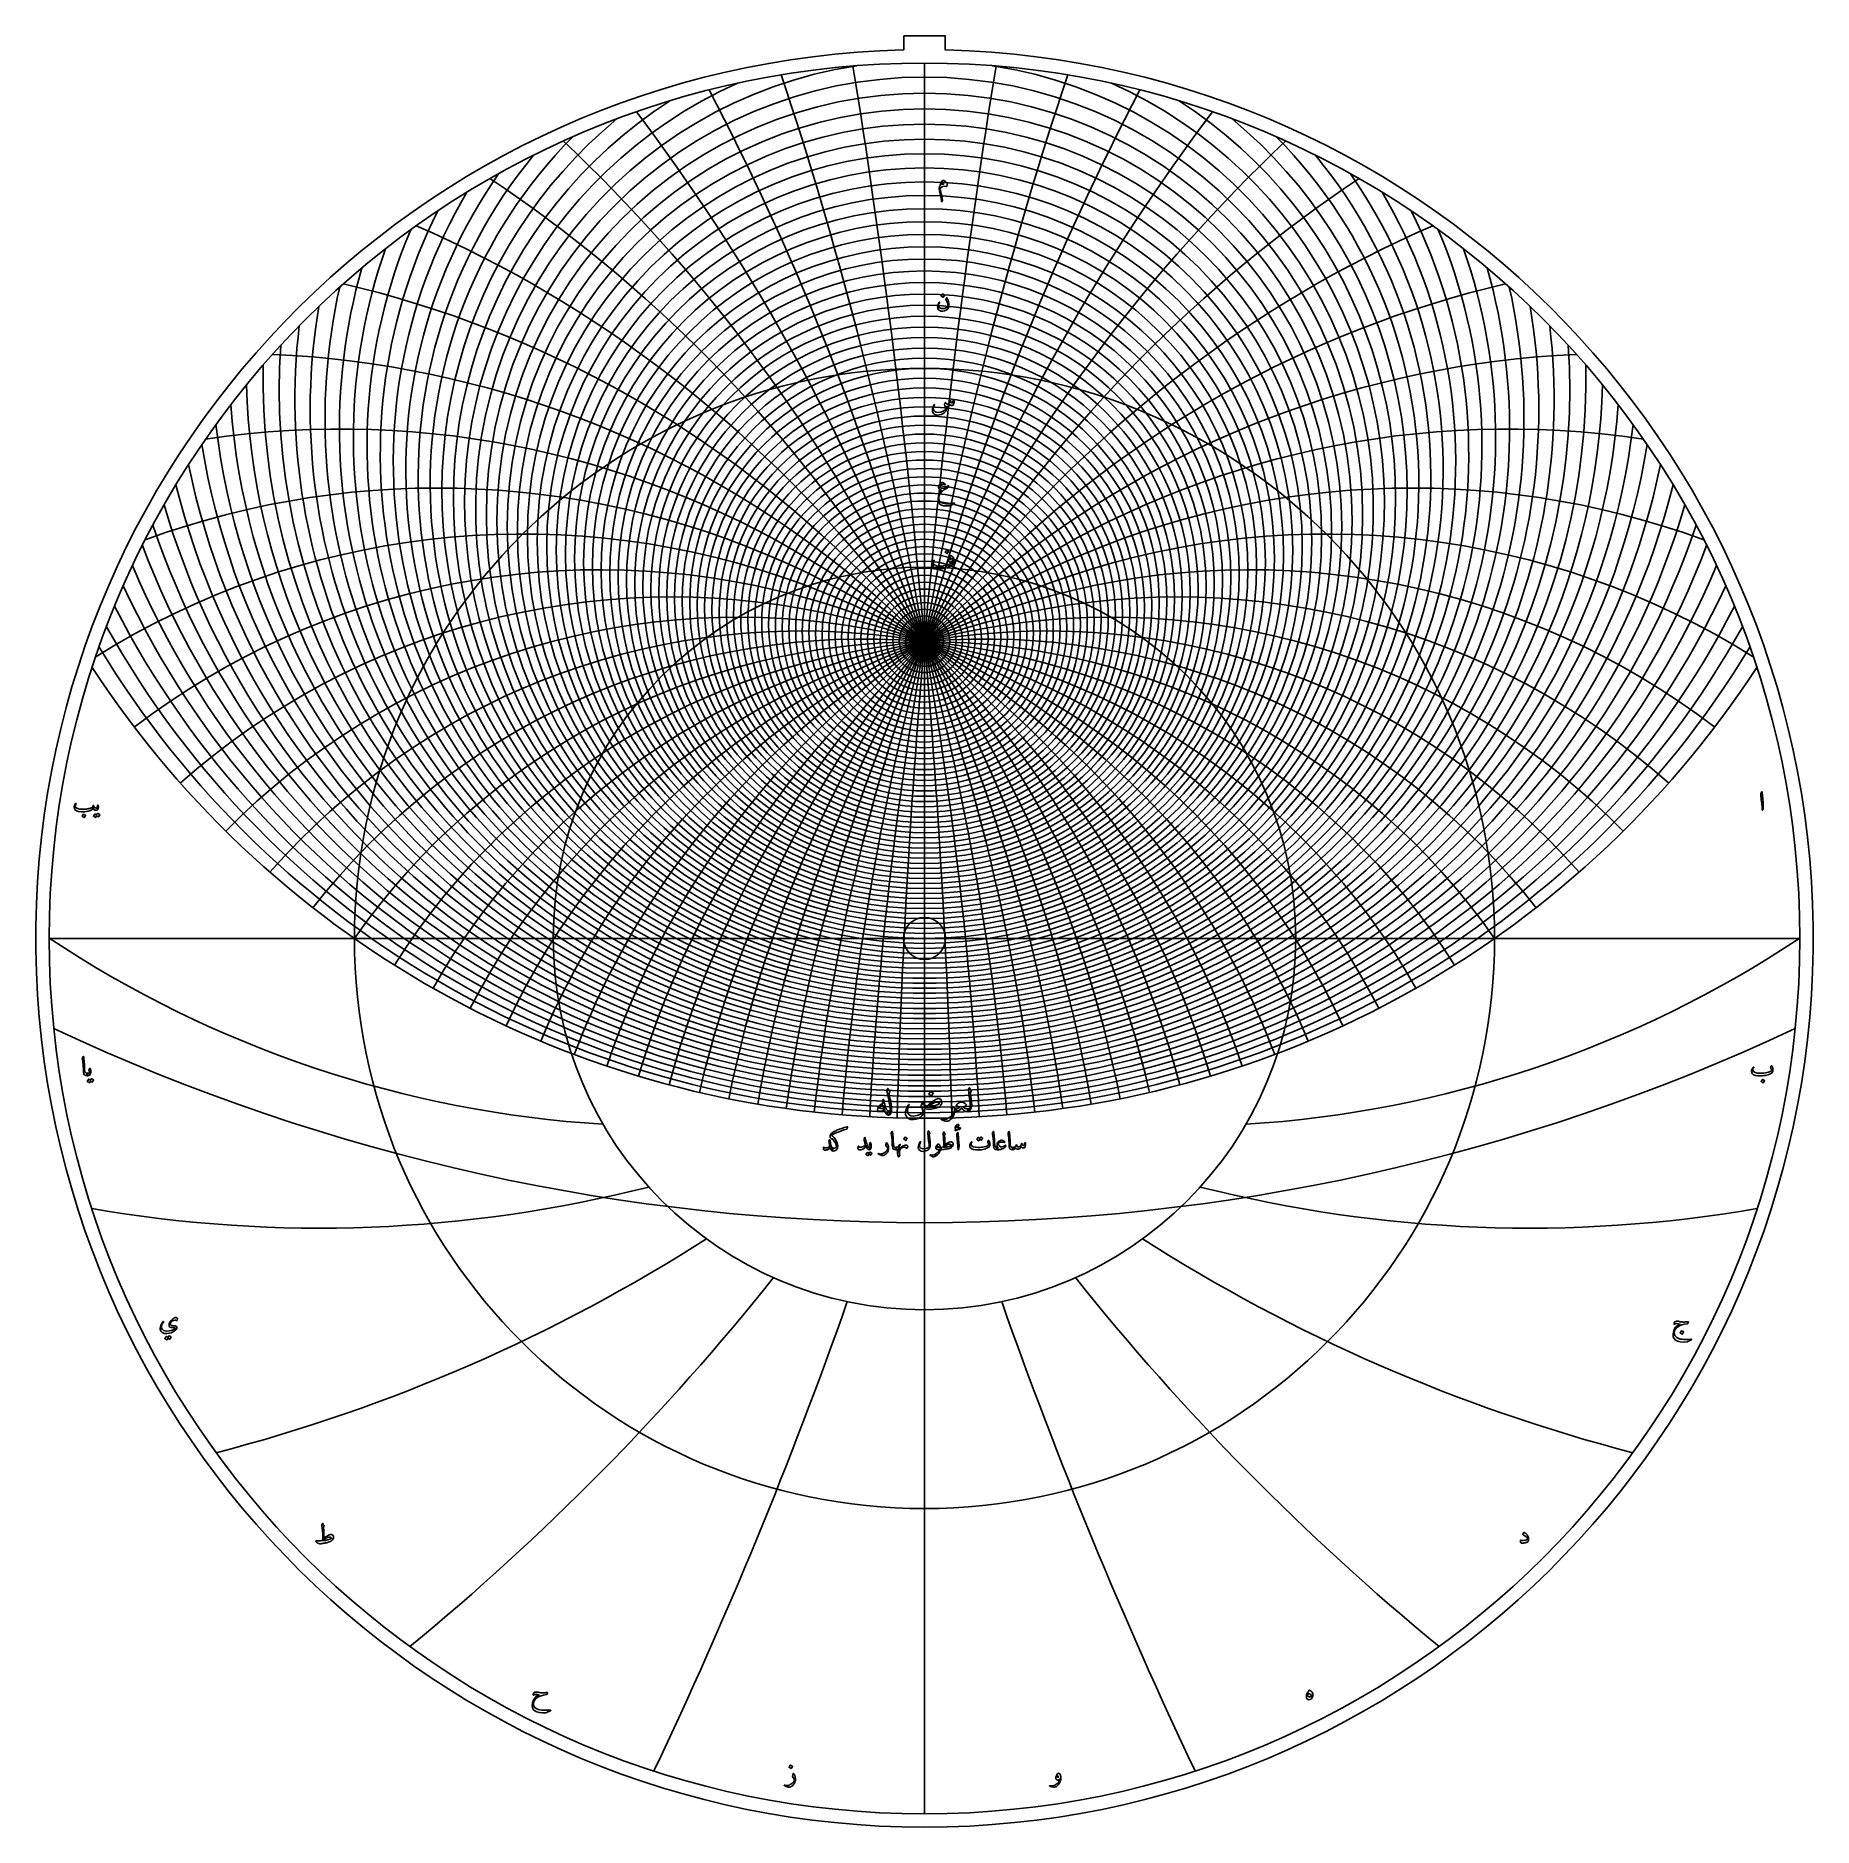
# Model space of a CAD drawing. Header units: millimetres. Extents: x -256 to 256, y -256 to 260.
import ezdxf

# ---------------------------------------------------------------- set-up
doc = ezdxf.new("R2010")
doc.units = ezdxf.units.MM
for name, color, linetype in [('CUT_INNER', 6, 'Continuous'), ('CUT_OUTER', 1, 'Continuous'), ('ENGRAVE', 7, 'Continuous'), ('ENGRAVE_FINE', 8, 'Continuous'), ('TEXT', 5, 'Continuous')]:
    doc.layers.add(name, color=color, linetype=linetype)

msp = doc.modelspace()

# ---------------------------------------------------------------- linework, layer by layer
at = {"layer": 'CUT_INNER'}
msp.add_circle((0, 0), 6.05, dxfattribs=at)
at = {"layer": 'CUT_OUTER'}
for points in [[(-6.28, 255.97), (-6, 255.98), (-6, 260.05)], [(-6, 260.05), (6, 260.05), (6, 255.98), (6.28, 255.97)]]:
    msp.add_lwpolyline(points, dxfattribs=at)
msp.add_arc((0, 0), 256.05, 91.4063, 88.5938, dxfattribs=at)
at = {"layer": 'ENGRAVE'}
for points in [[(0, -252.2), (0, 252.2)], [(-252.2, 0), (252.2, 0)], [(0, -252.2), (0, -106.97)]]:
    msp.add_lwpolyline(points, dxfattribs=at)
for centre, radius in [((0, 0), 252.2), ((0, 117.29), 117.29), ((0, 110.61), 103.44), ((0, 105.06), 90.69), ((0, 100.44), 78.81), ((0, 0), 164.25), ((0, 96.61), 67.64), ((0, 93.46), 57.05), ((0, 90.92), 46.91), ((0, 88.91), 37.12), ((0, 87.4), 27.61), ((0, 0), 106.97), ((0, 86.34), 18.3), ((0, 85.71), 9.12), ((0, 85.5), 2)]:
    msp.add_circle(centre, radius, dxfattribs=at)
for centre, radius, start, end in [((0, 125.33), 132.5, 113.9824, 66.0176), ((0, 135.06), 149.43, 145.2034, 34.7966), ((0, 146.95), 168.57, 164.0746, 15.9254), ((0, 161.64), 190.6, 178.9302, 1.0698), ((0, 180.06), 216.47, 191.6021, 348.3979), ((0, 203.63), 247.64, 202.8645, 337.1355), ((0, -115.01), 200.51, 35, 145), ((0, -115.01), 200.51, 35, 145), ((0, 234.57), 286.36, 213.1288, 326.8712), ((-72.49, 270.52), 324.68, 236.3912, 266.4456), ((72.49, 270.52), 324.68, 273.5544, 303.6088), ((-174.32, 301.92), 385.39, 260.2041, 284.2476), ((174.32, 301.92), 385.39, 255.7524, 279.7959), ((-327.64, 327.64), 491.6, 284.5572, 302.5898), ((327.64, 327.64), 491.6, 237.4102, 255.4428), ((-600.53, 346.72), 712.62, 309.39277, 321.41452), ((600.53, 346.72), 712.62, 218.58548, 230.60723), ((-1337.77, 358.45), 1394.66, 334.59625, 340.60713), ((1337.77, 358.45), 1394.66, 199.39287, 205.40375)]:
    msp.add_arc(centre, radius, start, end, dxfattribs=at)
at = {"layer": 'ENGRAVE_FINE'}
for centre, radius in [((0, 121.93), 126.23), ((0, 120.32), 123.19), ((0, 118.78), 120.21), ((0, 115.85), 114.42), ((0, 114.47), 111.6), ((0, 113.14), 108.84), ((0, 111.85), 106.12), ((0, 109.42), 100.81), ((0, 108.27), 98.22), ((0, 107.16), 95.67), ((0, 106.09), 93.16), ((0, 104.06), 88.25), ((0, 103.11), 85.84), ((0, 102.18), 83.47), ((0, 101.29), 81.13), ((0, 99.61), 76.53), ((0, 98.82), 74.27), ((0, 98.05), 72.04), ((0, 97.31), 69.83), ((0, 95.93), 65.48), ((0, 95.27), 63.34), ((0, 94.64), 61.23), ((0, 94.04), 59.13), ((0, 92.91), 54.99), ((0, 92.37), 52.94), ((0, 91.87), 50.91), ((0, 91.38), 48.9), ((0, 90.47), 44.92), ((0, 90.05), 42.95), ((0, 89.65), 41), ((0, 89.27), 39.06), ((0, 88.57), 35.2), ((0, 88.25), 33.29), ((0, 87.95), 31.39), ((0, 87.66), 29.5), ((0, 87.15), 25.74), ((0, 86.92), 23.87), ((0, 86.71), 22.01), ((0, 86.51), 20.15), ((0, 86.18), 16.46), ((0, 86.04), 14.62), ((0, 85.91), 12.78), ((0, 85.8), 10.95), ((0, 85.64), 7.29), ((0, 85.58), 5.47), ((0, 85.54), 3.64), ((0, 85.51), 1.82)]:
    msp.add_circle(centre, radius, dxfattribs=at)
for centre, radius, start, end in [((0, 123.59), 129.33, 98.6709, 81.3291), ((-1137.16, -115.01), 1154.71, 3.16021, 18.36487), ((-1137.16, -115.01), 1154.71, 3.16021, 18.36487), ((-2291.87, -115.01), 2300.62, 1.5774, 9.16316), ((-2291.87, -115.01), 2300.62, 1.5774, 9.16316), ((1137.16, -115.01), 1154.71, 161.63513, 176.83979), ((1137.16, -115.01), 1154.71, 161.63513, 176.83979), ((2291.87, -115.01), 2300.62, 170.83684, 178.4226), ((2291.87, -115.01), 2300.62, 170.83684, 178.4226), ((-748.32, -115.01), 774.72, 4.75395, 27.64455), ((-748.32, -115.01), 774.72, 4.75395, 27.64455), ((748.32, -115.01), 774.72, 152.35545, 175.24605), ((748.32, -115.01), 774.72, 152.35545, 175.24605), ((0, 127.12), 135.73, 122.7577, 57.2423), ((-550.9, -115.01), 586.26, 6.36424, 37.04325), ((-550.9, -115.01), 586.26, 6.36424, 37.04325), ((550.9, -115.01), 586.26, 142.95675, 173.63576), ((550.9, -115.01), 586.26, 142.95675, 173.63576), ((0, 128.99), 139.04, 129.6118, 50.3882), ((0, 130.94), 142.42, 135.4246, 44.5754), ((-430, -115.01), 474.45, 7.9969, 46.6044), ((-430, -115.01), 474.45, 7.9969, 46.6044), ((430, -115.01), 474.45, 133.3956, 172.0031), ((430, -115.01), 474.45, 133.3956, 172.0031), ((0, 132.96), 145.88, 140.558, 39.442), ((-347.3, -115.01), 401.03, 9.6582, 56.3745), ((-347.3, -115.01), 401.03, 9.6582, 56.3745), ((347.3, -115.01), 401.03, 123.6255, 170.3418), ((347.3, -115.01), 401.03, 123.6255, 170.3418), ((0, 137.25), 153.06, 149.4763, 30.5237), ((0, 139.53), 156.79, 153.4529, 26.5471), ((0, 141.9), 160.61, 157.1869, 22.8131), ((-286.36, -115.01), 349.58, 11.3546, 66.4028), ((-286.36, -115.01), 349.58, 11.3546, 66.4028), ((286.36, -115.01), 349.58, 113.5972, 168.6454), ((286.36, -115.01), 349.58, 113.5972, 168.6454), ((0, 144.37), 164.54, 160.7175, 19.2825), ((0, 149.64), 172.72, 167.2813, 12.7187), ((-238.96, -115.01), 311.94, 13.0932, 76.741), ((-238.96, -115.01), 311.94, 13.0932, 76.741), ((238.96, -115.01), 311.94, 103.259, 166.9068), ((238.96, -115.01), 311.94, 103.259, 166.9068), ((0, 152.44), 176.99, 170.3564, 9.6436), ((0, 155.37), 181.39, 173.3149, 6.6851), ((0, 158.44), 185.92, 176.1693, 3.8307), ((-200.51, -115.01), 283.57, 14.8815, 87.4409), ((-200.51, -115.01), 283.57, 14.8815, 87.4409), ((200.51, -115.01), 283.57, 92.5591, 165.1185), ((200.51, -115.01), 283.57, 92.5591, 165.1185), ((0, 164.99), 195.43, 181.6065, 358.3935), ((0, 168.49), 200.42, 184.2056, 355.7944), ((-168.25, -115.01), 261.75, 16.7281, 98.5498), ((-168.25, -115.01), 261.75, 16.7281, 98.5498), ((0, 172.17), 205.58, 186.7342, 353.2658), ((168.25, -115.01), 261.75, 81.4502, 163.2719), ((168.25, -115.01), 261.75, 81.4502, 163.2719), ((0, 176.02), 210.93, 189.1981, 350.8019), ((-140.4, -115.01), 244.78, 18.6422, 110.1009), ((-140.4, -115.01), 244.78, 18.6422, 110.1009), ((0, 184.31), 222.23, 193.9508, 346.0492), ((140.4, -115.01), 244.78, 69.8991, 161.3578), ((140.4, -115.01), 244.78, 69.8991, 161.3578), ((0, 188.77), 228.2, 196.2481, 343.7519), ((0, 193.47), 234.42, 198.4974, 341.5026), ((-115.77, -115.01), 231.53, 20.6341, 122.0977), ((-115.77, -115.01), 231.53, 20.6341, 122.0977), ((115.77, -115.01), 231.53, 57.9023, 159.3659), ((115.77, -115.01), 231.53, 57.9023, 159.3659), ((0, 198.41), 240.89, 200.702, 339.298), ((-93.5, -115.01), 221.24, 22.7154, 127.3365), ((-93.5, -115.01), 221.24, 22.7154, 127.3365), ((93.5, -115.01), 221.24, 52.6635, 157.2846), ((93.5, -115.01), 221.24, 52.6635, 157.2846), ((0, 209.14), 254.69, 204.9876, 335.0124), ((-72.98, -115.01), 213.38, 24.8995, 131.5166), ((-72.98, -115.01), 213.38, 24.8995, 131.5166), ((72.98, -115.01), 213.38, 48.4834, 155.1005), ((72.98, -115.01), 213.38, 48.4834, 155.1005), ((0, 214.96), 262.06, 207.0736, 332.9264), ((0, 221.12), 269.77, 209.1245, 330.8755), ((-53.73, -115.01), 207.59, 27.2013, 135.324), ((-53.73, -115.01), 207.59, 27.2013, 135.324), ((-35.36, -115.01), 203.61, 29.6381, 138.8117), ((-35.36, -115.01), 203.61, 29.6381, 138.8117), ((35.36, -115.01), 203.61, 41.1883, 150.3619), ((35.36, -115.01), 203.61, 41.1883, 150.3619), ((53.73, -115.01), 207.59, 44.676, 152.7987), ((53.73, -115.01), 207.59, 44.676, 152.7987), ((0, 227.65), 277.86, 211.1423, 328.8577), ((-17.54, -115.01), 201.28, 32.2299, 142.0245), ((-17.54, -115.01), 201.28, 32.2299, 142.0245), ((17.54, -115.01), 201.28, 37.9755, 147.7701), ((17.54, -115.01), 201.28, 37.9755, 147.7701), ((0, 508.57), 590.46, 244.85831, 295.14169)]:
    msp.add_arc(centre, radius, start, end, dxfattribs=at)
at = {"layer": 'TEXT'}
for points in [[(4.51, 216.92), (4.53, 217.04), (4.56, 217.15), (4.58, 217.27), (4.61, 217.38), (4.65, 217.49), (4.68, 217.6), (4.73, 217.71), (4.78, 217.82), (4.88, 218.01), (4.99, 218.16), (5.11, 218.27), (5.23, 218.34), (5.41, 218.37), (5.6, 218.33), (5.82, 218.22), (6.05, 218.05), (6.12, 218), (6.18, 217.94), (6.24, 217.88), (6.3, 217.82), (6.36, 217.76), (6.41, 217.69), (6.47, 217.63), (6.53, 217.56), (6.55, 217.52), (6.57, 217.48), (6.58, 217.44), (6.58, 217.41), (6.56, 217.26), (6.54, 217.13), (6.51, 217.01), (6.5, 216.91), (6.48, 216.83), (6.47, 216.76), (6.45, 216.71), (6.45, 216.69), (6.42, 216.65), (6.4, 216.63), (6.36, 216.62), (6.32, 216.63), (5.76, 216.71), (5.27, 216.66), (4.86, 216.49), (4.51, 216.19), (4.49, 216.16), (4.48, 216.12), (4.47, 216.09), (4.48, 216.05), (4.61, 215.56), (4.73, 215.05), (4.85, 214.52), (4.96, 213.97), (5.08, 213.23), (5.14, 212.7), (5.11, 212.38), (5.02, 212.26), (4.98, 212.27), (4.94, 212.3), (4.92, 212.36), (4.91, 212.45), (4.89, 212.63), (4.86, 212.81), (4.83, 213), (4.8, 213.2), (4.76, 213.41), (4.71, 213.62), (4.66, 213.84), (4.6, 214.07), (4.42, 214.82), (4.29, 215.42), (4.23, 215.87), (4.23, 216.15), (4.25, 216.28), (4.28, 216.41), (4.31, 216.52), (4.34, 216.62), (4.38, 216.71), (4.42, 216.79), (4.47, 216.86), (4.51, 216.92)], [(4.89, 217.19), (4.96, 217.22), (5.03, 217.24), (5.1, 217.27), (5.18, 217.29), (5.26, 217.31), (5.35, 217.32), (5.43, 217.34), (5.52, 217.35), (5.4, 217.44), (5.29, 217.51), (5.2, 217.53), (5.12, 217.53), (5.04, 217.49), (4.97, 217.42), (4.92, 217.32), (4.89, 217.19)], [(6.5, 184.54), (6.56, 184.41), (6.62, 184.29), (6.68, 184.15), (6.74, 184.01), (6.79, 183.87), (6.84, 183.72), (6.88, 183.56), (6.92, 183.39), (6.96, 183.22), (6.99, 183.06), (7.01, 182.9), (7.02, 182.73), (7.02, 182.57), (7.02, 182.41), (7, 182.25), (6.98, 182.09), (6.95, 181.92), (6.9, 181.77), (6.84, 181.63), (6.76, 181.5), (6.51, 181.2), (6.19, 180.97), (5.78, 180.82), (5.29, 180.73), (4.94, 180.72), (4.63, 180.77), (4.37, 180.87), (4.14, 181.03), (3.98, 181.23), (3.86, 181.47), (3.8, 181.74), (3.79, 182.05), (3.83, 182.37), (3.92, 182.68), (4.05, 182.98), (4.23, 183.27), (4.26, 183.3), (4.29, 183.32), (4.31, 183.32), (4.34, 183.31), (4.36, 183.29), (4.37, 183.26), (4.36, 183.21), (4.33, 183.16), (4.15, 182.81), (4.06, 182.48), (4.07, 182.19), (4.16, 181.94), (4.33, 181.73), (4.57, 181.59), (4.88, 181.5), (5.25, 181.47), (5.71, 181.52), (6.12, 181.64), (6.48, 181.83), (6.79, 182.11), (6.79, 182.11), (6.8, 182.13), (6.8, 182.15), (6.8, 182.17), (6.79, 182.35), (6.75, 182.56), (6.69, 182.81), (6.59, 183.08), (6.54, 183.21), (6.49, 183.34), (6.44, 183.46), (6.39, 183.57), (6.34, 183.67), (6.29, 183.75), (6.25, 183.83), (6.21, 183.9), (6.18, 183.93), (6.17, 183.96), (6.17, 183.99), (6.18, 184.02), (6.39, 184.56), (6.41, 184.59), (6.44, 184.6), (6.47, 184.58), (6.5, 184.54)], [(5.16, 185.63), (5.17, 185.63), (5.18, 185.64), (5.2, 185.64), (5.22, 185.64), (5.36, 185.58), (5.49, 185.51), (5.62, 185.43), (5.73, 185.33), (5.75, 185.32), (5.75, 185.31), (5.75, 185.29), (5.74, 185.28), (5.4, 184.73), (5.39, 184.71), (5.37, 184.71), (5.35, 184.72), (5.33, 184.73), (5.31, 184.75), (5.27, 184.77), (5.23, 184.8), (5.17, 184.83), (5.11, 184.88), (5.02, 184.93), (4.93, 184.99), (4.82, 185.05), (4.8, 185.06), (4.8, 185.07), (4.8, 185.08), (4.8, 185.1)], [(8.28, 155.09), (8.29, 155.12), (8.31, 155.15), (8.33, 155.16), (8.35, 155.16), (8.38, 155.16), (8.41, 155.15), (8.43, 155.13), (8.45, 155.11), (8.49, 155.02), (8.52, 154.9), (8.54, 154.77), (8.54, 154.61), (8.53, 154.36), (8.48, 154.12), (8.4, 153.89), (8.29, 153.67), (8.25, 153.62), (8.21, 153.58), (8.16, 153.55), (8.11, 153.53), (7.94, 153.52), (7.75, 153.55), (7.54, 153.63), (7.32, 153.74), (7.14, 153.49), (6.92, 153.32), (6.67, 153.24), (6.39, 153.24), (6.38, 153.09), (6.36, 152.94), (6.35, 152.8), (6.33, 152.66), (6.3, 152.53), (6.27, 152.41), (6.24, 152.29), (6.2, 152.17), (6.11, 151.95), (5.99, 151.76), (5.84, 151.58), (5.66, 151.41), (5.24, 151.13), (4.79, 150.93), (4.32, 150.82), (3.83, 150.79), (3.27, 150.86), (2.83, 151.06), (2.5, 151.38), (2.29, 151.83), (2.27, 151.99), (2.26, 152.17), (2.28, 152.39), (2.32, 152.64), (2.39, 152.91), (2.49, 153.19), (2.61, 153.48), (2.77, 153.79), (2.78, 153.81), (2.79, 153.82), (2.81, 153.83), (2.83, 153.83), (2.85, 153.83), (2.87, 153.82), (2.88, 153.81), (2.9, 153.8), (2.9, 153.78), (2.91, 153.76), (2.9, 153.74), (2.9, 153.72), (2.7, 153.32), (2.58, 152.99), (2.52, 152.73), (2.53, 152.54), (2.72, 152.12), (3, 151.82), (3.4, 151.63), (3.9, 151.56), (4.6, 151.6), (5.19, 151.78), (5.67, 152.09), (6.05, 152.53), (6.04, 152.82), (6, 153.13), (5.9, 153.45), (5.76, 153.79), (5.75, 153.83), (5.74, 153.86), (5.73, 153.89), (5.74, 153.91), (5.78, 153.99), (5.82, 154.07), (5.85, 154.14), (5.89, 154.2), (5.92, 154.26), (5.95, 154.32), (5.98, 154.36), (6, 154.4), (6.02, 154.42), (6.03, 154.43), (6.05, 154.42), (6.07, 154.41), (6.08, 154.4), (6.09, 154.38), (6.11, 154.36), (6.13, 154.34), (6.15, 154.31), (6.17, 154.27), (6.2, 154.23), (6.23, 154.18), (6.28, 154.09), (6.33, 154.02), (6.37, 153.98), (6.4, 153.96), (6.59, 153.94), (6.78, 153.98), (6.97, 154.06), (7.16, 154.19), (7.22, 154.27), (7.29, 154.41), (7.36, 154.6), (7.42, 154.85), (7.43, 154.88), (7.44, 154.9), (7.46, 154.91), (7.48, 154.93), (7.5, 154.93), (7.52, 154.94), (7.54, 154.93), (7.56, 154.93), (7.59, 154.88), (7.6, 154.79), (7.59, 154.67), (7.57, 154.5), (7.72, 154.41), (7.87, 154.36), (8.04, 154.33), (8.22, 154.33), (8.21, 154.38), (8.21, 154.43), (8.2, 154.46), (8.18, 154.48), (8.16, 154.5), (8.15, 154.53), (8.15, 154.55), (8.15, 154.57)], [(5.02, 131.32), (5.13, 131.35), (5.25, 131.34), (5.39, 131.31), (5.53, 131.24), (5.6, 131.2), (5.67, 131.15), (5.73, 131.11), (5.79, 131.06), (5.84, 131.02), (5.88, 130.97), (5.92, 130.93), (5.95, 130.89), (5.97, 130.84), (5.96, 130.82), (5.93, 130.81), (5.86, 130.81), (5.42, 130.84), (5.02, 130.75), (4.65, 130.53), (4.31, 130.19), (4.3, 130.17), (4.3, 130.14), (4.31, 130.12), (4.33, 130.1), (4.6, 129.9), (4.88, 129.77), (5.19, 129.7), (5.52, 129.7), (5.58, 129.72), (5.66, 129.74), (5.75, 129.79), (5.86, 129.85), (6.07, 129.97), (6.25, 130.08), (6.4, 130.18), (6.53, 130.26), (6.64, 130.32), (6.72, 130.37), (6.79, 130.41), (6.82, 130.43), (6.88, 130.45), (6.9, 130.43), (6.91, 130.38), (6.89, 130.31), (6.81, 130.1), (6.74, 129.95), (6.68, 129.85), (6.63, 129.8), (6.48, 129.73), (6.33, 129.64), (6.16, 129.55), (5.98, 129.45), (5.8, 129.33), (5.61, 129.2), (5.41, 129.06), (5.2, 128.91), (4.78, 128.54), (4.46, 128.1), (4.24, 127.6), (4.12, 127.03), (4.12, 126.72), (4.17, 126.44), (4.27, 126.17), (4.43, 125.93), (4.82, 125.6), (5.4, 125.38), (6.17, 125.26), (7.12, 125.25), (7.27, 125.26), (7.43, 125.27), (7.6, 125.29), (7.78, 125.31), (7.97, 125.33), (8.17, 125.36), (8.38, 125.39), (8.61, 125.43), (8.65, 125.43), (8.68, 125.43), (8.69, 125.42), (8.7, 125.41), (8.67, 125.33), (8.52, 125.22), (8.27, 125.07), (7.91, 124.88), (7.69, 124.78), (7.5, 124.7), (7.34, 124.65), (7.2, 124.63), (6.69, 124.59), (6.23, 124.59), (5.81, 124.61), (5.44, 124.67), (4.75, 124.93), (4.26, 125.35), (3.98, 125.92), (3.9, 126.64), (3.99, 127.4), (4.18, 128.07), (4.47, 128.65), (4.88, 129.15), (4.62, 129.26), (4.4, 129.38), (4.24, 129.5), (4.12, 129.62), (4.09, 129.67), (4.07, 129.73), (4.06, 129.79), (4.06, 129.85), (4.08, 130.02), (4.12, 130.18), (4.17, 130.33), (4.24, 130.47), (4.41, 130.76), (4.6, 131), (4.8, 131.18), (5.02, 131.32)], [(7.61, 110.25), (7.75, 110.26), (7.9, 110.2), (8.04, 110.08), (8.18, 109.89), (8.31, 109.65), (8.41, 109.35), (8.47, 109.02), (8.51, 108.63), (8.51, 108.49), (8.5, 108.36), (8.48, 108.24), (8.44, 108.13), (8.31, 107.91), (8.12, 107.7), (7.87, 107.5), (7.54, 107.31), (7.36, 107.22), (7.18, 107.14), (6.98, 107.06), (6.79, 106.98), (6.58, 106.92), (6.37, 106.85), (6.15, 106.79), (5.93, 106.74), (5.7, 106.69), (5.48, 106.65), (5.26, 106.62), (5.05, 106.59), (4.84, 106.56), (4.64, 106.54), (4.44, 106.53), (4.25, 106.53), (3.44, 106.6), (2.84, 106.81), (2.46, 107.17), (2.3, 107.67), (2.29, 107.79), (2.3, 107.92), (2.32, 108.07), (2.35, 108.24), (2.4, 108.42), (2.47, 108.6), (2.55, 108.77), (2.66, 108.93), (2.68, 108.95), (2.69, 108.97), (2.72, 108.97), (2.74, 108.98), (2.76, 108.97), (2.78, 108.96), (2.8, 108.95), (2.81, 108.93), (2.81, 108.9), (2.81, 108.88), (2.8, 108.86), (2.79, 108.84), (2.59, 108.45), (2.53, 108.12), (2.59, 107.85), (2.79, 107.63), (3.22, 107.41), (3.77, 107.27), (4.42, 107.23), (5.18, 107.29), (5.51, 107.33), (5.85, 107.4), (6.18, 107.48), (6.52, 107.58), (6.85, 107.69), (7.19, 107.82), (7.52, 107.97), (7.86, 108.13), (8.03, 108.23), (8.17, 108.34), (8.26, 108.46), (8.31, 108.58), (8.28, 108.67), (8.24, 108.75), (8.19, 108.82), (8.12, 108.89), (8.11, 108.89), (8.1, 108.89), (8.09, 108.87), (8.07, 108.85), (7.97, 108.69), (7.85, 108.56), (7.72, 108.48), (7.58, 108.43), (7.32, 108.43), (7.12, 108.51), (6.98, 108.66), (6.9, 108.9), (6.9, 109.11), (6.97, 109.36), (7.11, 109.66), (7.31, 110.01), (7.38, 110.09), (7.45, 110.16), (7.53, 110.21), (7.61, 110.25)], [(6.33, 111.8), (6.33, 111.81), (6.35, 111.81), (6.36, 111.82), (6.38, 111.81), (6.52, 111.76), (6.66, 111.69), (6.78, 111.61), (6.9, 111.51), (6.91, 111.5), (6.92, 111.48), (6.91, 111.47), (6.91, 111.45), (6.56, 110.9), (6.55, 110.89), (6.54, 110.88), (6.52, 110.89), (6.49, 110.91), (6.47, 110.92), (6.44, 110.94), (6.4, 110.97), (6.34, 111.01), (6.27, 111.05), (6.19, 111.1), (6.09, 111.16), (5.98, 111.23), (5.97, 111.24), (5.96, 111.25), (5.96, 111.26), (5.97, 111.27)], [(7.69, 109.22), (7.72, 109.26), (7.72, 109.29), (7.71, 109.32), (7.68, 109.35), (7.56, 109.43), (7.45, 109.45), (7.36, 109.41), (7.28, 109.31), (7.27, 109.28), (7.26, 109.25), (7.27, 109.23), (7.28, 109.21), (7.39, 109.14), (7.49, 109.13), (7.59, 109.15), (7.69, 109.22)], [(241.16, 42.1), (241.24, 42.24), (241.29, 42.29), (241.34, 42.25), (241.37, 42.11), (241.55, 40.22), (241.65, 39.05), (241.68, 38.12), (241.62, 37.42), (241.48, 36.96), (241.45, 36.93), (241.43, 36.91), (241.41, 36.9), (241.39, 36.92), (241.38, 36.94), (241.37, 36.97), (241.36, 37.01), (241.36, 37.05), (241.36, 37.38), (241.35, 37.74), (241.32, 38.12), (241.27, 38.51), (241.26, 38.62), (241.23, 38.9), (241.18, 39.35), (241.11, 39.98), (240.94, 41.38), (240.93, 41.46), (240.94, 41.53), (240.95, 41.59), (240.97, 41.65)], [(-239.42, 37.93), (-239.41, 37.93), (-239.4, 37.92), (-239.4, 37.92), (-239.39, 37.92), (-239.39, 37.91), (-239.38, 37.91), (-239.37, 37.9), (-239.37, 37.89), (-239.3, 37.82), (-239.28, 37.71), (-239.29, 37.58), (-239.34, 37.41), (-239.39, 37.31), (-239.44, 37.25), (-239.49, 37.22), (-239.54, 37.23), (-239.56, 37.25), (-239.58, 37.25), (-239.6, 37.25), (-239.61, 37.24), (-240.25, 36.89), (-241.01, 36.65), (-241.89, 36.51), (-242.9, 36.47), (-243.71, 36.54), (-244.32, 36.72), (-244.74, 37.03), (-244.95, 37.44), (-244.99, 37.64), (-245, 37.84), (-244.98, 38.04), (-244.93, 38.23), (-244.87, 38.41), (-244.79, 38.57), (-244.7, 38.71), (-244.6, 38.84), (-244.58, 38.86), (-244.56, 38.87), (-244.54, 38.88), (-244.51, 38.88), (-244.49, 38.87), (-244.47, 38.85), (-244.46, 38.84), (-244.45, 38.82), (-244.45, 38.8), (-244.45, 38.78), (-244.46, 38.76), (-244.47, 38.73), (-244.59, 38.56), (-244.66, 38.4), (-244.7, 38.25), (-244.69, 38.09), (-244.51, 37.71), (-244.08, 37.44), (-243.41, 37.27), (-242.49, 37.21), (-242.24, 37.22), (-241.99, 37.23), (-241.74, 37.25), (-241.49, 37.27), (-241.24, 37.31), (-241, 37.35), (-240.76, 37.4), (-240.52, 37.46), (-240.29, 37.52), (-240.1, 37.59), (-239.95, 37.66), (-239.85, 37.72), (-239.8, 37.76), (-239.77, 37.8), (-239.73, 37.85), (-239.7, 37.91), (-239.67, 37.97), (-239.64, 38.04), (-239.62, 38.12), (-239.59, 38.2), (-239.58, 38.23), (-239.56, 38.25), (-239.54, 38.27), (-239.51, 38.28), (-239.48, 38.29), (-239.45, 38.29), (-239.43, 38.28), (-239.4, 38.26), (-239.38, 38.23), (-239.37, 38.2), (-239.37, 38.16), (-239.37, 38.12)], [(-239.65, 37.31), (-239.74, 37.39), (-239.78, 37.49), (-239.78, 37.61), (-239.74, 37.75), (-239.66, 37.88), (-239.59, 37.96), (-239.52, 37.98), (-239.46, 37.96), (-239.17, 37.77), (-238.88, 37.63), (-238.59, 37.56), (-238.3, 37.54), (-238.29, 37.54), (-238.28, 37.54), (-238.28, 37.55), (-238.27, 37.57), (-238.28, 37.59), (-238.3, 37.63), (-238.34, 37.68), (-238.39, 37.75), (-238.4, 37.76), (-238.41, 37.78), (-238.41, 37.8), (-238.41, 37.82), (-238.22, 38.36), (-238.21, 38.38), (-238.2, 38.39), (-238.19, 38.4), (-238.17, 38.4), (-238.16, 38.4), (-238.15, 38.39), (-238.14, 38.38), (-238.13, 38.36), (-238.07, 38.19), (-238.03, 38.02), (-238.02, 37.85), (-238.03, 37.68), (-238.07, 37.46), (-238.12, 37.29), (-238.19, 37.16), (-238.27, 37.06), (-238.33, 37.01), (-238.38, 36.98), (-238.43, 36.95), (-238.47, 36.94), (-238.73, 36.93), (-239.02, 36.99), (-239.32, 37.12), (-239.65, 37.31)], [(-242.35, 35.78), (-242.34, 35.79), (-242.33, 35.79), (-242.31, 35.8), (-242.29, 35.79), (-242.14, 35.73), (-242, 35.66), (-241.87, 35.57), (-241.74, 35.47), (-241.73, 35.45), (-241.72, 35.44), (-241.73, 35.42), (-241.73, 35.41), (-242.1, 34.82), (-242.11, 34.8), (-242.13, 34.8), (-242.15, 34.81), (-242.18, 34.83), (-242.2, 34.84), (-242.23, 34.87), (-242.28, 34.9), (-242.34, 34.94), (-242.41, 34.98), (-242.5, 35.04), (-242.6, 35.1), (-242.72, 35.17), (-242.73, 35.18), (-242.74, 35.19), (-242.74, 35.2), (-242.73, 35.21)], [(-238.27, 36), (-238.26, 36.01), (-238.25, 36.01), (-238.23, 36.01), (-238.21, 36.01), (-238.14, 35.98), (-238.06, 35.95), (-237.99, 35.92), (-237.92, 35.88), (-237.85, 35.84), (-237.79, 35.79), (-237.72, 35.75), (-237.66, 35.69), (-237.65, 35.68), (-237.64, 35.66), (-237.65, 35.64), (-237.65, 35.62), (-238.03, 35.04), (-238.04, 35.03), (-238.05, 35.03), (-238.07, 35.04), (-238.1, 35.05), (-238.11, 35.07), (-238.14, 35.09), (-238.18, 35.11), (-238.23, 35.14), (-238.29, 35.18), (-238.36, 35.22), (-238.44, 35.27), (-238.54, 35.32), (-238.83, 34.87), (-238.84, 34.85), (-238.86, 34.85), (-238.88, 34.86), (-238.91, 34.87), (-238.93, 34.89), (-238.96, 34.91), (-239.01, 34.94), (-239.07, 34.98), (-239.14, 35.03), (-239.23, 35.08), (-239.33, 35.14), (-239.45, 35.21), (-239.46, 35.23), (-239.47, 35.24), (-239.47, 35.25), (-239.46, 35.26), (-239.08, 35.83), (-239.07, 35.84), (-239.06, 35.84), (-239.04, 35.84), (-239.02, 35.84), (-238.95, 35.82), (-238.89, 35.8), (-238.83, 35.77), (-238.77, 35.74), (-238.71, 35.7), (-238.66, 35.67), (-238.6, 35.63), (-238.55, 35.59)], [(-242.37, -33.99), (-242.36, -33.96), (-242.35, -33.95), (-242.33, -33.94), (-242.32, -33.94), (-242.3, -33.95), (-242.29, -33.98), (-242.27, -34.03), (-242.26, -34.1), (-242.19, -34.68), (-242.14, -35.22), (-242.1, -35.71), (-242.07, -36.15), (-242.05, -36.54), (-242.04, -36.88), (-242.02, -37.18), (-242.01, -37.45), (-241.99, -37.67), (-241.98, -37.85), (-241.98, -38), (-241.97, -38.1), (-241.9, -38.42), (-241.75, -38.65), (-241.52, -38.8), (-241.2, -38.86), (-241.11, -38.89), (-241.05, -38.94), (-241.03, -39.03), (-241.03, -39.14), (-241.07, -39.33), (-241.11, -39.46), (-241.15, -39.53), (-241.2, -39.56), (-241.65, -39.5), (-241.98, -39.32), (-242.19, -39.03), (-242.28, -38.62), (-242.3, -38.42), (-242.31, -38.22), (-242.32, -38.02), (-242.33, -37.82), (-242.34, -37.62), (-242.35, -37.42), (-242.36, -37.22), (-242.37, -37.02), (-242.38, -36.64), (-242.4, -36.29), (-242.43, -35.99), (-242.46, -35.72), (-242.5, -35.46), (-242.54, -35.18), (-242.59, -34.89), (-242.65, -34.58), (-242.65, -34.53), (-242.65, -34.48), (-242.64, -34.43), (-242.62, -34.39)], [(-240.73, -37.93), (-240.52, -37.45), (-240.48, -37.39), (-240.45, -37.38), (-240.41, -37.39), (-240.38, -37.44), (-240.31, -37.59), (-240.25, -37.74), (-240.21, -37.9), (-240.19, -38.06), (-240.18, -38.23), (-240.19, -38.42), (-240.22, -38.6), (-240.26, -38.8), (-240.39, -39.13), (-240.59, -39.37), (-240.86, -39.51), (-241.2, -39.56), (-241.24, -39.54), (-241.28, -39.46), (-241.32, -39.34), (-241.36, -39.17), (-241.37, -39.07), (-241.37, -39), (-241.35, -38.94), (-241.32, -38.89), (-241.3, -38.88), (-241.27, -38.87), (-241.23, -38.86), (-241.2, -38.86), (-240.98, -38.86), (-240.8, -38.81), (-240.64, -38.73), (-240.51, -38.62), (-240.5, -38.61), (-240.5, -38.59), (-240.5, -38.58), (-240.51, -38.56), (-240.54, -38.45), (-240.58, -38.34), (-240.64, -38.23), (-240.72, -38.11), (-240.74, -38.07), (-240.75, -38.02), (-240.75, -37.98), (-240.73, -37.93)], [(-240.04, -40.44), (-240.03, -40.43), (-240.02, -40.42), (-240, -40.42), (-239.98, -40.42), (-239.91, -40.45), (-239.83, -40.48), (-239.76, -40.51), (-239.69, -40.55), (-239.62, -40.59), (-239.56, -40.64), (-239.5, -40.68), (-239.43, -40.74), (-239.42, -40.75), (-239.41, -40.77), (-239.42, -40.79), (-239.42, -40.81), (-239.8, -41.4), (-239.81, -41.4), (-239.82, -41.4), (-239.84, -41.4), (-239.87, -41.38), (-239.88, -41.37), (-239.91, -41.35), (-239.95, -41.32), (-240, -41.29), (-240.06, -41.25), (-240.13, -41.21), (-240.21, -41.16), (-240.31, -41.11), (-240.6, -41.57), (-240.62, -41.58), (-240.63, -41.58), (-240.65, -41.58), (-240.68, -41.56), (-240.7, -41.54), (-240.74, -41.52), (-240.78, -41.49), (-240.84, -41.45), (-240.91, -41.4), (-241, -41.35), (-241.1, -41.29), (-241.22, -41.22), (-241.23, -41.21), (-241.24, -41.19), (-241.24, -41.18), (-241.23, -41.17), (-240.85, -40.61), (-240.84, -40.6), (-240.83, -40.59), (-240.81, -40.59), (-240.79, -40.59), (-240.72, -40.61), (-240.66, -40.64), (-240.6, -40.66), (-240.54, -40.69), (-240.48, -40.73), (-240.43, -40.77), (-240.37, -40.8), (-240.32, -40.85)], [(244.12, -36.68), (244.17, -36.75), (244.22, -36.82), (244.26, -36.9), (244.3, -36.98), (244.34, -37.07), (244.37, -37.17), (244.39, -37.28), (244.41, -37.38), (244.44, -37.6), (244.45, -37.82), (244.43, -38.04), (244.4, -38.25), (244.34, -38.44), (244.28, -38.6), (244.19, -38.71), (244.09, -38.79), (243.77, -38.96), (243.43, -39.11), (243.07, -39.25), (242.7, -39.36), (242.3, -39.45), (241.88, -39.53), (241.45, -39.58), (240.99, -39.61), (240.14, -39.61), (239.44, -39.49), (238.89, -39.26), (238.5, -38.92), (238.34, -38.65), (238.26, -38.37), (238.28, -38.06), (238.38, -37.73), (238.41, -37.66), (238.45, -37.59), (238.49, -37.52), (238.54, -37.44), (238.6, -37.37), (238.66, -37.29), (238.72, -37.21), (238.79, -37.13), (238.82, -37.11), (238.84, -37.09), (238.87, -37.09), (238.89, -37.09), (238.91, -37.1), (238.93, -37.11), (238.94, -37.13), (238.95, -37.15), (238.95, -37.18), (238.95, -37.2), (238.94, -37.22), (238.93, -37.24), (238.86, -37.32), (238.8, -37.4), (238.75, -37.48), (238.7, -37.57), (238.67, -37.65), (238.65, -37.73), (238.65, -37.81), (238.66, -37.89), (238.9, -38.33), (239.36, -38.63), (240.03, -38.81), (240.91, -38.86), (241.39, -38.84), (241.85, -38.8), (242.29, -38.73), (242.71, -38.65), (243.1, -38.54), (243.47, -38.42), (243.82, -38.27), (244.15, -38.1), (244.12, -37.94), (244.05, -37.76), (243.93, -37.57), (243.78, -37.35), (243.77, -37.33), (243.78, -37.3), (243.78, -37.24), (243.79, -37.17), (243.8, -37.16), (243.8, -37.15), (243.8, -37.15), (243.8, -37.14), (243.83, -37.05), (243.86, -36.94), (243.91, -36.81), (243.97, -36.68), (244, -36.64), (244.03, -36.63), (244.07, -36.64), (244.12, -36.68)], [(241.42, -40.62), (241.43, -40.61), (241.44, -40.61), (241.46, -40.6), (241.48, -40.61), (241.63, -40.67), (241.77, -40.74), (241.91, -40.83), (242.03, -40.93), (242.04, -40.95), (242.05, -40.96), (242.05, -40.98), (242.04, -40.99), (241.67, -41.58), (241.66, -41.59), (241.64, -41.6), (241.62, -41.59), (241.6, -41.57), (241.57, -41.56), (241.54, -41.53), (241.49, -41.5), (241.43, -41.46), (241.36, -41.42), (241.27, -41.36), (241.17, -41.3), (241.05, -41.23), (241.04, -41.22), (241.03, -41.21), (241.03, -41.2), (241.04, -41.19)], [(-11.14, -48.91), (-10.98, -49.26), (-10.77, -49.52), (-10.52, -49.69), (-10.23, -49.77), (-10.15, -49.8), (-10.09, -49.85), (-10.04, -49.94), (-10.01, -50.06), (-10, -50.13), (-10, -50.19), (-9.99, -50.26), (-9.99, -50.32), (-9.99, -50.39), (-10, -50.46), (-10.01, -50.53), (-10.03, -50.6), (-10.07, -50.71), (-10.11, -50.79), (-10.15, -50.84), (-10.2, -50.87), (-10.37, -50.87), (-10.52, -50.84), (-10.67, -50.78), (-10.81, -50.69), (-11.09, -50.41), (-11.33, -50.01), (-11.54, -49.5), (-11.7, -48.88), (-11.8, -49.25), (-11.91, -49.52), (-12.03, -49.7), (-12.17, -49.77), (-12.24, -49.79), (-12.32, -49.8), (-12.41, -49.81), (-12.49, -49.81), (-12.59, -49.81), (-12.68, -49.82), (-12.79, -49.81), (-12.9, -49.81), (-13.09, -49.8), (-13.25, -49.78), (-13.36, -49.75), (-13.42, -49.71), (-13.52, -49.61), (-13.58, -49.51), (-13.6, -49.4), (-13.58, -49.29), (-13.46, -48.95), (-13.35, -48.68), (-13.26, -48.49), (-13.19, -48.38), (-13.08, -48.27), (-12.97, -48.16), (-12.84, -48.06), (-12.7, -47.95), (-12.55, -47.85), (-12.39, -47.75), (-12.21, -47.66), (-12.02, -47.57), (-12.08, -47.18), (-12.09, -47.13), (-12.09, -47.09), (-12.09, -47.05), (-12.1, -47.01), (-12.1, -46.98), (-12.1, -46.95), (-12.09, -46.93), (-12.08, -46.91), (-11.89, -46.45), (-11.85, -46.39), (-11.81, -46.4), (-11.77, -46.46), (-11.72, -46.59), (-11.67, -46.92), (-11.61, -47.24), (-11.54, -47.55), (-11.47, -47.85), (-11.39, -48.13), (-11.31, -48.4), (-11.23, -48.66), (-11.14, -48.91)], [(-10.69, -43.37), (-10.67, -43.32), (-10.65, -43.29), (-10.62, -43.27), (-10.58, -43.26), (-10.55, -43.27), (-10.52, -43.28), (-10.5, -43.31), (-10.48, -43.35), (-10.39, -43.54), (-10.29, -43.72), (-10.17, -43.87), (-10.03, -44), (-9.99, -44.05), (-9.97, -44.11), (-9.98, -44.18), (-10.01, -44.26), (-10.04, -44.3), (-10.06, -44.33), (-10.09, -44.37), (-10.11, -44.41), (-10.14, -44.45), (-10.16, -44.49), (-10.19, -44.53), (-10.21, -44.57), (-10.21, -44.66), (-10.16, -44.92), (-10.08, -45.35), (-9.95, -45.95), (-9.88, -46.28), (-9.82, -46.59), (-9.76, -46.88), (-9.71, -47.15), (-9.67, -47.39), (-9.63, -47.62), (-9.6, -47.83), (-9.58, -48.01), (-9.56, -48.19), (-9.54, -48.36), (-9.53, -48.53), (-9.53, -48.71), (-9.52, -48.88), (-9.53, -49.06), (-9.53, -49.24), (-9.54, -49.41), (-9.6, -50.01), (-9.74, -50.45), (-9.94, -50.73), (-10.2, -50.86), (-10.34, -50.86), (-10.44, -50.82), (-10.52, -50.74), (-10.57, -50.62), (-10.6, -50.48), (-10.6, -50.34), (-10.58, -50.2), (-10.53, -50.05), (-10.47, -49.92), (-10.4, -49.83), (-10.33, -49.78), (-10.24, -49.77), (-10.18, -49.78), (-10.12, -49.78), (-10.07, -49.78), (-10.03, -49.79), (-9.99, -49.79), (-9.95, -49.79), (-9.93, -49.78), (-9.9, -49.77), (-9.86, -49.63), (-9.85, -49.41), (-9.86, -49.12), (-9.9, -48.75), (-9.94, -48.53), (-9.98, -48.28), (-10.03, -47.99), (-10.09, -47.68), (-10.16, -47.33), (-10.23, -46.95), (-10.31, -46.53), (-10.4, -46.09), (-10.49, -45.65), (-10.56, -45.26), (-10.63, -44.93), (-10.69, -44.65), (-10.74, -44.43), (-10.77, -44.26), (-10.8, -44.14), (-10.81, -44.07), (-10.83, -43.99), (-10.83, -43.9), (-10.81, -43.8), (-10.79, -43.7), (-10.77, -43.64), (-10.75, -43.59), (-10.74, -43.55), (-10.72, -43.51), (-10.71, -43.47), (-10.7, -43.43), (-10.69, -43.4), (-10.69, -43.37)], [(3.96, -46.13), (4.3, -46.18), (4.59, -46.34), (4.82, -46.61), (5.01, -46.99), (5.03, -47.13), (5.01, -47.29), (4.96, -47.47), (4.87, -47.66), (4.77, -47.85), (4.68, -48.01), (4.6, -48.13), (4.52, -48.22), (4.1, -48.57), (3.53, -48.84), (2.8, -49.04), (1.93, -49.15), (1.41, -49.18), (0.9, -49.17), (0.42, -49.12), (-0.03, -49.04), (-0.14, -49.75), (-0.28, -50.32), (-0.45, -50.75), (-0.65, -51.04), (-1.18, -51.49), (-1.79, -51.83), (-2.46, -52.05), (-3.21, -52.15), (-4, -52.12), (-4.62, -51.89), (-5.09, -51.47), (-5.4, -50.87), (-5.43, -50.77), (-5.45, -50.67), (-5.47, -50.57), (-5.48, -50.46), (-5.49, -50.35), (-5.49, -50.24), (-5.48, -50.12), (-5.46, -50), (-5.43, -49.79), (-5.39, -49.59), (-5.33, -49.38), (-5.27, -49.18), (-5.2, -48.98), (-5.12, -48.78), (-5.03, -48.59), (-4.93, -48.41), (-4.89, -48.33), (-4.84, -48.26), (-4.8, -48.19), (-4.76, -48.13), (-4.72, -48.07), (-4.68, -48.01), (-4.65, -47.96), (-4.61, -47.9), (-4.59, -47.88), (-4.56, -47.86), (-4.53, -47.85), (-4.5, -47.86), (-4.47, -47.87), (-4.45, -47.88), (-4.44, -47.9), (-4.43, -47.92), (-4.42, -47.95), (-4.43, -47.98), (-4.43, -48.01), (-4.45, -48.04), (-4.52, -48.15), (-4.58, -48.27), (-4.65, -48.39), (-4.71, -48.53), (-4.83, -48.89), (-4.91, -49.23), (-4.94, -49.54), (-4.92, -49.84), (-4.74, -50.4), (-4.41, -50.81), (-3.93, -51.07), (-3.3, -51.17), (-2.7, -51.14), (-2.11, -51.02), (-1.54, -50.82), (-0.98, -50.54), (-0.81, -50.42), (-0.67, -50.27), (-0.55, -50.1), (-0.45, -49.91), (-0.44, -49.88), (-0.43, -49.85), (-0.43, -49.81), (-0.44, -49.76), (-0.53, -49.33), (-0.64, -48.95), (-0.77, -48.62), (-0.93, -48.35), (-0.97, -48.3), (-0.98, -48.26), (-0.99, -48.22), (-0.98, -48.19), (-0.68, -47.39), (-0.64, -47.33), (-0.6, -47.31), (-0.56, -47.32), (-0.52, -47.36), (-0.16, -47.97), (0.03, -48.06), (0.28, -48.13), (0.58, -48.18), (0.93, -48.2), (1.36, -47.79), (1.78, -47.41), (2.2, -47.06), (2.63, -46.74), (3.03, -46.48), (3.39, -46.29), (3.7, -46.17), (3.96, -46.13)], [(1.7, -44.12), (1.71, -44.11), (1.73, -44.1), (1.75, -44.1), (1.78, -44.1), (1.96, -44.18), (2.14, -44.27), (2.31, -44.38), (2.46, -44.51), (2.48, -44.53), (2.48, -44.55), (2.48, -44.57), (2.47, -44.59), (2.02, -45.32), (2, -45.34), (1.98, -45.34), (1.95, -45.33), (1.92, -45.31), (1.89, -45.29), (1.85, -45.26), (1.79, -45.22), (1.72, -45.18), (1.63, -45.12), (1.52, -45.05), (1.39, -44.97), (1.24, -44.89), (1.22, -44.87), (1.21, -44.86), (1.21, -44.84), (1.22, -44.83)], [(12.65, -43.55), (12.72, -43.39), (12.77, -43.27), (12.81, -43.17), (12.83, -43.11), (12.84, -43.08), (12.87, -43.05), (12.89, -43.03), (12.92, -43.03), (12.96, -43.03), (12.99, -43.05), (13.01, -43.08), (13.03, -43.12), (13.11, -43.33), (13.21, -43.52), (13.32, -43.68), (13.45, -43.83), (13.48, -43.88), (13.49, -43.93), (13.48, -43.99), (13.44, -44.05), (13.22, -44.35), (13.24, -44.49), (13.25, -44.62), (13.27, -44.75), (13.28, -44.88), (13.3, -45), (13.31, -45.12), (13.33, -45.24), (13.34, -45.36), (13.47, -46.45), (13.56, -47.3), (13.59, -47.91), (13.56, -48.28), (13.38, -48.96), (13.14, -49.47), (12.85, -49.79), (12.5, -49.94), (12.49, -49.94), (12.48, -49.94), (12.47, -49.94), (12.46, -49.94), (12.4, -49.88), (12.37, -49.76), (12.35, -49.56), (12.35, -49.3), (12.36, -49.2), (12.39, -49.13), (12.43, -49.08), (12.5, -49.07), (12.74, -49.02), (12.95, -48.93), (13.11, -48.8), (13.23, -48.63), (13.23, -48.43), (13.21, -48.2), (13.19, -47.94), (13.16, -47.65), (13.13, -47.34), (13.09, -47), (13.04, -46.64), (12.99, -46.25), (12.95, -45.87), (12.9, -45.52), (12.86, -45.22), (12.83, -44.95), (12.8, -44.73), (12.77, -44.54), (12.75, -44.39), (12.74, -44.28), (12.64, -43.72), (12.64, -43.67), (12.64, -43.62), (12.65, -43.58), (12.65, -43.55)], [(-11.93, -48.07), (-12, -48.09), (-12.07, -48.11), (-12.14, -48.14), (-12.22, -48.17), (-12.3, -48.2), (-12.38, -48.24), (-12.46, -48.28), (-12.54, -48.33), (-12.62, -48.38), (-12.69, -48.43), (-12.76, -48.49), (-12.83, -48.55), (-12.89, -48.62), (-12.94, -48.69), (-12.99, -48.76), (-13.03, -48.83), (-12.81, -48.93), (-12.55, -48.97), (-12.26, -48.95), (-11.94, -48.86), (-11.89, -48.83), (-11.85, -48.77), (-11.83, -48.69), (-11.82, -48.58)], [(4.44, -47.57), (4.14, -47.34), (3.83, -47.2), (3.51, -47.16), (3.17, -47.2), (2.8, -47.33), (2.39, -47.54), (1.91, -47.84), (1.39, -48.21), (2.35, -48.22), (3.17, -48.11), (3.87, -47.89), (4.44, -47.57)], [(7.86, -49.34), (8.16, -48.56), (8.2, -48.5), (8.23, -48.47), (8.26, -48.47), (8.29, -48.5), (8.37, -48.64), (8.45, -48.76), (8.52, -48.85), (8.6, -48.93), (8.68, -48.99), (8.77, -49.03), (8.86, -49.06), (8.97, -49.07), (9.07, -49.09), (9.14, -49.17), (9.18, -49.31), (9.2, -49.49), (9.18, -49.68), (9.14, -49.82), (9.07, -49.9), (8.97, -49.94), (8.89, -49.94), (8.81, -49.94), (8.73, -49.94), (8.65, -49.94), (8.63, -49.94), (8.62, -49.95), (8.61, -49.97), (8.6, -50), (8.55, -50.45), (8.42, -50.9), (8.22, -51.33), (7.94, -51.75), (7.63, -52.11), (7.33, -52.38), (7.05, -52.55), (6.77, -52.63), (6.51, -52.65), (6.27, -52.65), (6.05, -52.63), (5.86, -52.6), (5.76, -52.57), (5.66, -52.54), (5.55, -52.5), (5.44, -52.46), (5.32, -52.42), (5.19, -52.36), (5.06, -52.3), (4.92, -52.23), (4.89, -52.21), (4.86, -52.2), (4.84, -52.18), (4.83, -52.15), (4.83, -52.12), (4.83, -52.1), (4.84, -52.08), (4.85, -52.07), (4.87, -52.05), (4.9, -52.05), (4.92, -52.05), (4.95, -52.06), (5.25, -52.12), (5.54, -52.15), (5.81, -52.15), (6.05, -52.11), (6.3, -52.05), (6.54, -51.96), (6.77, -51.85), (7, -51.72), (7.22, -51.57), (7.44, -51.39), (7.65, -51.2), (7.86, -50.98), (8.02, -50.78), (8.15, -50.59), (8.24, -50.39), (8.3, -50.2), (8.28, -50.06), (8.21, -49.91), (8.08, -49.73), (7.9, -49.54), (7.87, -49.5), (7.85, -49.45), (7.85, -49.4), (7.86, -49.34)], [(12.5, -49.07), (12.64, -49.09), (12.74, -49.15), (12.79, -49.26), (12.79, -49.4), (12.74, -49.63), (12.68, -49.8), (12.6, -49.9), (12.5, -49.94), (12.05, -49.9), (11.61, -49.72), (11.16, -49.4), (10.71, -48.94), (10.14, -49.38), (9.66, -49.69), (9.27, -49.88), (8.96, -49.94), (8.85, -49.91), (8.77, -49.85), (8.7, -49.73), (8.66, -49.57), (8.64, -49.36), (8.69, -49.2), (8.79, -49.1), (8.96, -49.07), (9.11, -49.05), (9.25, -49.03), (9.4, -48.99), (9.54, -48.95), (9.68, -48.9), (9.82, -48.83), (9.96, -48.76), (10.1, -48.67), (9.93, -48.53), (9.73, -48.42), (9.49, -48.34), (9.22, -48.28), (9.19, -48.27), (9.18, -48.25), (9.17, -48.22), (9.17, -48.18), (9.22, -48.03), (9.31, -47.86), (9.47, -47.68), (9.67, -47.49), (10.1, -47.23), (10.56, -47.14), (11.04, -47.21), (11.54, -47.44), (11.75, -47.59), (11.9, -47.74), (11.99, -47.88), (12, -48.02), (11.95, -48.17), (11.82, -48.34), (11.61, -48.52), (11.33, -48.72), (11.53, -48.87), (11.79, -48.98), (12.12, -49.04), (12.5, -49.07)], [(-22.33, -54.24), (-22.25, -54.23), (-22.21, -54.24), (-22.19, -54.29), (-22.2, -54.38), (-22.27, -54.7), (-22.3, -54.78), (-22.33, -54.84), (-22.36, -54.89), (-22.41, -54.91), (-23.22, -55.18), (-23.96, -55.43), (-24.62, -55.67), (-25.21, -55.89), (-25.71, -56.1), (-26.14, -56.29), (-26.48, -56.46), (-26.75, -56.63), (-26.37, -56.99), (-26.03, -57.39), (-25.73, -57.82), (-25.45, -58.3), (-25.2, -58.85), (-25.05, -59.36), (-24.99, -59.83), (-25.02, -60.26), (-25.07, -60.45), (-25.13, -60.61), (-25.2, -60.73), (-25.28, -60.82), (-25.62, -61.05), (-25.95, -61.19), (-26.27, -61.24), (-26.57, -61.18), (-26.7, -61.12), (-26.8, -61.01), (-26.86, -60.86), (-26.89, -60.66), (-26.89, -60.51), (-26.86, -60.39), (-26.81, -60.32), (-26.74, -60.28), (-26.7, -60.29), (-26.65, -60.3), (-26.6, -60.32), (-26.53, -60.36), (-26.25, -60.45), (-25.94, -60.43), (-25.61, -60.3), (-25.25, -60.05), (-25.41, -59.5), (-25.69, -58.93), (-26.09, -58.32), (-26.62, -57.68), (-26.63, -57.67), (-26.65, -57.67), (-26.66, -57.67), (-26.68, -57.69), (-26.76, -57.75), (-26.78, -57.76), (-26.8, -57.77), (-26.82, -57.76), (-26.84, -57.74), (-27.19, -57.35), (-27.2, -57.32), (-27.2, -57.25), (-27.2, -57.15), (-27.19, -57), (-27.18, -56.85), (-27.16, -56.72), (-27.13, -56.63), (-27.1, -56.55), (-27.05, -56.46), (-27, -56.38), (-26.94, -56.3), (-26.89, -56.23), (-26.83, -56.16), (-26.77, -56.1), (-26.71, -56.05), (-26.65, -56), (-26.36, -55.8), (-25.99, -55.6), (-25.55, -55.39), (-25.05, -55.18), (-24.47, -54.96), (-23.83, -54.72), (-23.11, -54.49), (-22.33, -54.24)], [(-9.33, -55.66), (-9.31, -55.64), (-9.3, -55.62), (-9.29, -55.62), (-9.28, -55.62), (-9.26, -55.63), (-9.24, -55.66), (-9.23, -55.7), (-9.22, -55.77), (-9.16, -56.31), (-9.11, -56.81), (-9.07, -57.27), (-9.04, -57.69), (-9.03, -58.05), (-9.01, -58.37), (-9, -58.66), (-8.98, -58.91), (-8.97, -59.12), (-8.96, -59.29), (-8.95, -59.42), (-8.95, -59.52), (-8.88, -59.82), (-8.74, -60.03), (-8.52, -60.17), (-8.22, -60.23), (-8.14, -60.26), (-8.09, -60.31), (-8.06, -60.39), (-8.07, -60.5), (-8.11, -60.67), (-8.14, -60.79), (-8.18, -60.86), (-8.22, -60.89), (-8.64, -60.83), (-8.95, -60.67), (-9.15, -60.39), (-9.24, -60), (-9.25, -59.82), (-9.27, -59.63), (-9.28, -59.44), (-9.29, -59.26), (-9.3, -59.07), (-9.3, -58.88), (-9.31, -58.69), (-9.32, -58.51), (-9.33, -58.15), (-9.35, -57.82), (-9.38, -57.54), (-9.41, -57.28), (-9.44, -57.04), (-9.48, -56.78), (-9.53, -56.51), (-9.58, -56.22), (-9.59, -56.17), (-9.59, -56.12), (-9.58, -56.08), (-9.56, -56.04)], [(1.11, -55.49), (1.12, -55.46), (1.14, -55.45), (1.16, -55.44), (1.18, -55.44), (1.21, -55.44), (1.23, -55.45), (1.24, -55.47), (1.26, -55.5), (1.32, -55.67), (1.4, -55.81), (1.47, -55.93), (1.55, -56.03), (1.58, -56.07), (1.58, -56.11), (1.57, -56.15), (1.55, -56.21), (1.53, -56.23), (1.51, -56.25), (1.5, -56.28), (1.48, -56.3), (1.47, -56.32), (1.45, -56.34), (1.44, -56.36), (1.43, -56.37), (1.41, -56.4), (1.4, -56.43), (1.39, -56.47), (1.39, -56.52), (1.39, -56.64), (1.41, -56.78), (1.42, -56.93), (1.44, -57.09), (1.46, -57.26), (1.48, -57.44), (1.5, -57.63), (1.52, -57.84), (1.55, -58.04), (1.58, -58.24), (1.6, -58.42), (1.61, -58.58), (1.63, -58.74), (1.64, -58.88), (1.65, -59.02), (1.66, -59.14), (1.67, -59.5), (1.64, -59.84), (1.57, -60.16), (1.47, -60.47), (1.36, -60.64), (1.2, -60.81), (0.98, -60.96), (0.7, -61.1), (0.4, -61.21), (0.12, -61.29), (-0.14, -61.34), (-0.38, -61.35), (-1, -61.27), (-1.44, -61.04), (-1.7, -60.66), (-1.79, -60.13), (-1.76, -59.74), (-1.66, -59.36), (-1.49, -58.98), (-1.24, -58.62), (-1.22, -58.59), (-1.2, -58.58), (-1.18, -58.58), (-1.16, -58.58), (-1.14, -58.59), (-1.12, -58.6), (-1.11, -58.61), (-1.1, -58.63), (-1.1, -58.65), (-1.1, -58.68), (-1.11, -58.7), (-1.12, -58.72), (-1.28, -59.05), (-1.4, -59.32), (-1.46, -59.55), (-1.47, -59.73), (-1.35, -60.12), (-1.09, -60.39), (-0.69, -60.55), (-0.15, -60.58), (0.34, -60.53), (0.76, -60.41), (1.1, -60.21), (1.37, -59.95), (1.37, -59.82), (1.36, -59.68), (1.34, -59.51), (1.32, -59.32), (1.3, -59.1), (1.27, -58.87), (1.24, -58.61), (1.2, -58.33), (1.17, -58.04), (1.14, -57.76), (1.1, -57.48), (1.07, -57.21), (1.05, -56.94), (1.02, -56.67), (1, -56.41), (0.98, -56.15), (0.95, -55.91), (0.95, -55.88), (0.96, -55.85), (0.96, -55.83), (0.97, -55.81)], [(5.54, -55.75), (5.56, -55.73), (5.57, -55.72), (5.58, -55.71), (5.6, -55.71), (5.61, -55.72), (5.62, -55.73), (5.64, -55.75), (5.65, -55.77), (5.69, -55.87), (5.74, -55.96), (5.78, -56.04), (5.82, -56.12), (5.85, -56.19), (5.89, -56.25), (5.93, -56.3), (5.96, -56.34), (5.98, -56.37), (5.99, -56.41), (5.98, -56.44), (5.96, -56.48), (5.81, -56.66), (5.8, -56.69), (5.78, -56.73), (5.78, -56.77), (5.78, -56.82), (5.8, -57.16), (5.82, -57.46), (5.84, -57.72), (5.85, -57.94), (5.86, -58.12), (5.87, -58.26), (5.87, -58.36), (5.87, -58.42), (5.87, -58.6), (5.87, -58.76), (5.86, -58.92), (5.85, -59.07), (5.83, -59.21), (5.82, -59.34), (5.8, -59.47), (5.78, -59.58), (6.27, -59.2), (6.7, -58.91), (7.06, -58.71), (7.35, -58.59), (7.48, -58.56), (7.6, -58.55), (7.7, -58.56), (7.8, -58.58), (7.92, -58.65), (8.04, -58.75), (8.16, -58.89), (8.27, -59.07), (8.28, -59.12), (8.29, -59.17), (8.29, -59.22), (8.27, -59.28), (8.2, -59.51), (8.12, -59.72), (8.02, -59.92), (7.9, -60.11), (7.79, -60.23), (7.64, -60.34), (7.44, -60.43), (7.19, -60.5), (6.86, -60.58), (6.54, -60.64), (6.21, -60.7), (5.89, -60.75), (5.57, -60.8), (5.25, -60.84), (4.94, -60.87), (4.63, -60.89), (4.6, -60.88), (4.56, -60.85), (4.53, -60.8), (4.51, -60.73), (4.48, -60.64), (4.47, -60.56), (4.47, -60.48), (4.48, -60.4), (4.5, -60.33), (4.53, -60.28), (4.57, -60.25), (4.63, -60.23), (4.7, -60.23), (4.77, -60.22), (4.84, -60.22), (4.9, -60.21), (4.96, -60.21), (5.01, -60.2), (5.06, -60.19), (5.11, -60.19), (5.52, -59.8), (5.52, -59.78), (5.52, -59.76), (5.53, -59.73), (5.53, -59.7), (5.53, -59.66), (5.54, -59.62), (5.54, -59.57), (5.55, -59.52), (5.55, -59.47), (5.55, -59.41), (5.55, -59.34), (5.55, -59.27), (5.55, -59.2), (5.55, -59.12), (5.55, -59.05), (5.55, -58.96), (5.55, -58.87), (5.55, -58.76), (5.54, -58.63), (5.54, -58.48), (5.53, -58.32), (5.52, -58.14), (5.51, -57.94), (5.49, -57.73), (5.46, -57.26), (5.43, -56.88), (5.41, -56.61), (5.39, -56.43), (5.37, -56.32), (5.35, -56.23), (5.35, -56.17), (5.35, -56.14), (5.37, -56.08), (5.39, -56.02), (5.42, -55.97), (5.44, -55.92), (5.46, -55.88), (5.49, -55.83), (5.51, -55.79), (5.54, -55.75)], [(10.14, -54.99), (10.04, -55.01), (9.96, -55.03), (9.88, -55.04), (9.8, -55.06), (9.74, -55.07), (9.68, -55.09), (9.62, -55.1), (9.58, -55.12), (9.54, -55.13), (9.48, -55.15), (9.42, -55.18), (9.35, -55.21), (9.27, -55.24), (9.18, -55.28), (9.08, -55.32), (8.97, -55.37), (8.93, -55.39), (8.89, -55.39), (8.86, -55.37), (8.83, -55.34), (8.82, -55.27), (8.86, -55.19), (8.96, -55.09), (9.12, -54.99), (9, -54.92), (8.91, -54.84), (8.84, -54.77), (8.81, -54.68), (8.8, -54.52), (8.84, -54.35), (8.93, -54.16), (9.06, -53.96), (9.21, -53.78), (9.37, -53.66), (9.54, -53.59), (9.7, -53.58), (9.8, -53.6), (9.86, -53.65), (9.9, -53.73), (9.9, -53.83), (9.88, -53.93), (9.86, -54.03), (9.82, -54.12), (9.77, -54.2), (9.72, -54.26), (9.68, -54.28), (9.63, -54.28), (9.6, -54.24), (9.55, -54.18), (9.5, -54.14), (9.44, -54.11), (9.38, -54.1), (9.31, -54.1), (9.25, -54.12), (9.2, -54.14), (9.15, -54.19), (9.12, -54.24), (9.11, -54.29), (9.12, -54.33), (9.16, -54.38), (9.29, -54.48), (9.46, -54.55), (9.65, -54.6), (9.87, -54.62), (9.89, -54.62), (9.91, -54.61), (9.94, -54.61), (9.96, -54.61), (9.99, -54.6), (10.02, -54.59), (10.05, -54.59), (10.09, -54.58), (10.13, -54.57), (10.16, -54.57), (10.19, -54.56), (10.22, -54.55), (10.24, -54.55), (10.26, -54.55), (10.28, -54.54), (10.3, -54.54), (10.33, -54.55), (10.35, -54.56), (10.37, -54.57), (10.39, -54.59), (10.39, -54.62), (10.4, -54.64), (10.4, -54.66), (10.39, -54.67), (10.32, -54.81), (10.26, -54.9), (10.2, -54.97), (10.14, -54.99)], [(9.48, -56.02), (9.55, -55.89), (9.6, -55.84), (9.65, -55.88), (9.68, -56.01), (9.84, -57.79), (9.94, -58.88), (9.96, -59.75), (9.91, -60.4), (9.78, -60.84), (9.75, -60.87), (9.73, -60.89), (9.71, -60.89), (9.7, -60.88), (9.68, -60.86), (9.68, -60.83), (9.67, -60.8), (9.67, -60.76), (9.67, -60.44), (9.65, -60.11), (9.62, -59.76), (9.58, -59.38), (9.57, -59.29), (9.54, -59.03), (9.49, -58.6), (9.43, -58.01), (9.27, -56.69), (9.26, -56.62), (9.27, -56.56), (9.28, -56.5), (9.3, -56.45)], [(19.84, -55.66), (19.86, -55.64), (19.87, -55.62), (19.88, -55.62), (19.89, -55.62), (19.91, -55.63), (19.93, -55.66), (19.94, -55.7), (19.95, -55.77), (20.01, -56.31), (20.06, -56.81), (20.1, -57.27), (20.13, -57.69), (20.14, -58.05), (20.16, -58.37), (20.17, -58.66), (20.19, -58.91), (20.2, -59.12), (20.21, -59.29), (20.22, -59.42), (20.22, -59.52), (20.29, -59.82), (20.43, -60.03), (20.65, -60.17), (20.95, -60.23), (21.03, -60.26), (21.08, -60.31), (21.11, -60.39), (21.1, -60.5), (21.07, -60.67), (21.03, -60.79), (20.99, -60.86), (20.95, -60.89), (20.53, -60.83), (20.22, -60.67), (20.02, -60.39), (19.93, -60), (19.92, -59.82), (19.9, -59.63), (19.89, -59.44), (19.88, -59.26), (19.87, -59.07), (19.87, -58.88), (19.86, -58.69), (19.85, -58.51), (19.84, -58.15), (19.82, -57.82), (19.79, -57.54), (19.76, -57.28), (19.73, -57.04), (19.69, -56.78), (19.64, -56.51), (19.59, -56.22), (19.58, -56.17), (19.58, -56.12), (19.59, -56.08), (19.61, -56.04)], [(24.34, -55.66), (24.35, -55.64), (24.36, -55.62), (24.38, -55.62), (24.39, -55.62), (24.4, -55.63), (24.42, -55.66), (24.43, -55.7), (24.45, -55.77), (24.5, -56.31), (24.55, -56.81), (24.59, -57.27), (24.62, -57.69), (24.64, -58.05), (24.65, -58.37), (24.67, -58.66), (24.68, -58.91), (24.69, -59.12), (24.7, -59.29), (24.71, -59.42), (24.71, -59.52), (24.78, -59.82), (24.92, -60.03), (25.14, -60.17), (25.44, -60.23), (25.52, -60.26), (25.58, -60.31), (25.6, -60.39), (25.59, -60.5), (25.56, -60.67), (25.52, -60.79), (25.48, -60.86), (25.44, -60.89), (25.02, -60.83), (24.71, -60.67), (24.51, -60.39), (24.42, -60), (24.41, -59.82), (24.4, -59.63), (24.39, -59.44), (24.38, -59.26), (24.37, -59.07), (24.36, -58.88), (24.35, -58.69), (24.34, -58.51), (24.33, -58.15), (24.31, -57.82), (24.29, -57.54), (24.26, -57.28), (24.22, -57.04), (24.18, -56.78), (24.13, -56.51), (24.08, -56.22), (24.08, -56.17), (24.08, -56.12), (24.09, -56.08), (24.1, -56.04)], [(-26.73, -61.1), (-26.87, -60.95), (-27, -60.72), (-27.11, -60.41), (-27.2, -60.01), (-27.22, -59.97), (-27.23, -59.96), (-27.26, -59.99), (-27.28, -60.05), (-27.31, -60.11), (-27.33, -60.17), (-27.35, -60.24), (-27.38, -60.3), (-27.41, -60.36), (-27.44, -60.41), (-27.46, -60.47), (-27.49, -60.53), (-27.61, -60.69), (-27.77, -60.81), (-27.97, -60.9), (-28.2, -60.95), (-28.43, -60.98), (-28.63, -60.98), (-28.78, -60.97), (-28.9, -60.94), (-29.01, -60.86), (-29.08, -60.72), (-29.1, -60.52), (-29.09, -60.26), (-29.08, -60.21), (-29.06, -60.18), (-29.04, -60.16), (-29.02, -60.15), (-28.99, -60.15), (-28.96, -60.15), (-28.94, -60.16), (-28.93, -60.18), (-28.89, -60.24), (-28.83, -60.28), (-28.76, -60.31), (-28.66, -60.32), (-28.61, -60.32), (-28.55, -60.32), (-28.49, -60.32), (-28.43, -60.32), (-28.36, -60.32), (-28.29, -60.31), (-28.21, -60.3), (-28.13, -60.29), (-27.81, -60.22), (-27.57, -60.11), (-27.41, -59.97), (-27.33, -59.78), (-27.34, -59.74), (-27.34, -59.7), (-27.35, -59.65), (-27.35, -59.59), (-27.36, -59.52), (-27.37, -59.45), (-27.38, -59.37), (-27.39, -59.28), (-27.41, -59.19), (-27.42, -59.11), (-27.43, -59.03), (-27.44, -58.95), (-27.45, -58.88), (-27.47, -58.81), (-27.48, -58.75), (-27.49, -58.69), (-27.51, -58.57), (-27.52, -58.48), (-27.52, -58.41), (-27.52, -58.36), (-27.36, -58.03), (-27.35, -58.01), (-27.34, -58), (-27.32, -57.99), (-27.3, -57.99), (-27.28, -57.99), (-27.26, -58.01), (-27.25, -58.02), (-27.24, -58.05), (-27.19, -58.33), (-27.13, -58.66), (-27.06, -59.04), (-26.98, -59.46), (-26.89, -59.79), (-26.79, -60.05), (-26.67, -60.24), (-26.53, -60.36), (-26.48, -60.4), (-26.44, -60.46), (-26.42, -60.54), (-26.41, -60.63), (-26.42, -60.76), (-26.44, -60.88), (-26.48, -60.98), (-26.54, -61.07), (-26.57, -61.11), (-26.62, -61.13), (-26.67, -61.13), (-26.73, -61.1)], [(-17.1, -57.45), (-17.06, -57.64), (-17.01, -57.83), (-16.96, -58.03), (-16.91, -58.23), (-16.86, -58.43), (-16.8, -58.64), (-16.73, -58.85), (-16.66, -59.07), (-16.53, -59.47), (-16.41, -59.76), (-16.29, -59.96), (-16.19, -60.06), (-16.11, -60.12), (-16.02, -60.2), (-15.93, -60.31), (-15.84, -60.44), (-15.75, -60.61), (-15.73, -60.73), (-15.77, -60.82), (-15.87, -60.86), (-16.19, -60.83), (-16.47, -60.61), (-16.72, -60.22), (-16.93, -59.64), (-16.94, -59.63), (-16.94, -59.62), (-16.95, -59.62), (-16.96, -59.62), (-16.97, -59.62), (-16.98, -59.62), (-16.98, -59.63), (-16.99, -59.64), (-17.01, -59.73), (-17.04, -59.83), (-17.07, -59.94), (-17.1, -60.05), (-17.14, -60.15), (-17.18, -60.24), (-17.22, -60.31), (-17.26, -60.36), (-17.41, -60.49), (-17.6, -60.61), (-17.83, -60.71), (-18.1, -60.8), (-18.37, -60.86), (-18.61, -60.89), (-18.81, -60.88), (-18.97, -60.84), (-19.11, -60.72), (-19.18, -60.51), (-19.16, -60.22), (-19.07, -59.83), (-19.07, -59.82), (-19.05, -59.81), (-19.04, -59.81), (-19.02, -59.81), (-19, -59.81), (-18.99, -59.81), (-18.97, -59.83), (-18.97, -59.84), (-18.93, -59.92), (-18.89, -59.99), (-18.85, -60.04), (-18.81, -60.08), (-18.66, -60.13), (-18.47, -60.15), (-18.23, -60.12), (-17.93, -60.05), (-17.62, -59.95), (-17.38, -59.84), (-17.2, -59.71), (-17.1, -59.57), (-17.08, -59.43), (-17.11, -59.19), (-17.18, -58.85), (-17.3, -58.41), (-17.36, -58.18), (-17.39, -57.99), (-17.4, -57.85), (-17.39, -57.75), (-17.25, -57.36), (-17.24, -57.32), (-17.22, -57.29), (-17.2, -57.27), (-17.19, -57.27), (-17.17, -57.28), (-17.14, -57.31), (-17.12, -57.37), (-17.1, -57.45)], [(-15.76, -61.53), (-15.76, -61.52), (-15.74, -61.52), (-15.73, -61.52), (-15.71, -61.52), (-15.63, -61.55), (-15.57, -61.57), (-15.5, -61.61), (-15.43, -61.64), (-15.37, -61.68), (-15.31, -61.72), (-15.25, -61.77), (-15.19, -61.82), (-15.18, -61.83), (-15.17, -61.85), (-15.18, -61.86), (-15.18, -61.88), (-15.53, -62.43), (-15.54, -62.44), (-15.56, -62.44), (-15.57, -62.43), (-15.6, -62.42), (-15.61, -62.41), (-15.64, -62.39), (-15.68, -62.36), (-15.72, -62.34), (-15.78, -62.3), (-15.84, -62.26), (-15.92, -62.22), (-16.01, -62.16), (-16.29, -62.59), (-16.3, -62.61), (-16.32, -62.61), (-16.34, -62.6), (-16.36, -62.59), (-16.38, -62.57), (-16.41, -62.55), (-16.46, -62.52), (-16.51, -62.48), (-16.58, -62.44), (-16.66, -62.39), (-16.76, -62.33), (-16.87, -62.27), (-16.88, -62.26), (-16.88, -62.24), (-16.88, -62.23), (-16.88, -62.22), (-16.52, -61.69), (-16.51, -61.68), (-16.5, -61.68), (-16.48, -61.68), (-16.46, -61.68), (-16.4, -61.7), (-16.34, -61.72), (-16.28, -61.75), (-16.23, -61.78), (-16.18, -61.81), (-16.12, -61.84), (-16.07, -61.88), (-16.03, -61.92)], [(-15.63, -59.79), (-15.68, -59.72), (-15.72, -59.66), (-15.76, -59.61), (-15.79, -59.57), (-15.82, -59.53), (-15.84, -59.49), (-15.84, -59.44), (-15.83, -59.39), (-15.68, -58.84), (-15.66, -58.79), (-15.63, -58.78), (-15.59, -58.8), (-15.55, -58.85), (-15.49, -58.97), (-15.44, -59.11), (-15.4, -59.28), (-15.37, -59.47), (-15.35, -59.66), (-15.34, -59.83), (-15.34, -60.01), (-15.36, -60.18), (-15.38, -60.33), (-15.42, -60.46), (-15.46, -60.58), (-15.51, -60.67), (-15.57, -60.74), (-15.66, -60.79), (-15.77, -60.83), (-15.9, -60.86), (-16.03, -60.86), (-16.15, -60.84), (-16.27, -60.79), (-16.37, -60.72), (-16.46, -60.63), (-16.5, -60.52), (-16.5, -60.4), (-16.47, -60.26), (-16.41, -60.15), (-16.35, -60.08), (-16.27, -60.05), (-16.19, -60.07), (-15.99, -60.11), (-15.82, -60.12), (-15.67, -60.08), (-15.55, -60), (-15.54, -59.98), (-15.56, -59.94), (-15.59, -59.88), (-15.63, -59.79)], [(-11, -58.86), (-10.99, -58.85), (-10.99, -58.84), (-10.98, -58.83), (-10.97, -58.83), (-10.95, -58.82), (-10.93, -58.83), (-10.9, -58.85), (-10.87, -58.88), (-10.73, -59.04), (-10.62, -59.22), (-10.52, -59.43), (-10.44, -59.66), (-10.38, -59.91), (-10.35, -60.15), (-10.33, -60.4), (-10.34, -60.63), (-10.41, -60.95), (-10.51, -61.25), (-10.66, -61.53), (-10.85, -61.81), (-11.08, -62.06), (-11.34, -62.26), (-11.63, -62.42), (-11.95, -62.53), (-12.04, -62.55), (-12.13, -62.55), (-12.22, -62.54), (-12.3, -62.52), (-12.5, -62.45), (-12.68, -62.38), (-12.85, -62.32), (-12.99, -62.27), (-13.11, -62.22), (-13.21, -62.17), (-13.29, -62.13), (-13.35, -62.1), (-13.37, -62.09), (-13.38, -62.08), (-13.38, -62.07), (-13.38, -62.06), (-13.38, -62.04), (-13.38, -62.03), (-13.37, -62.02), (-13.36, -62), (-13.35, -62), (-13.33, -61.99), (-13.32, -61.99), (-13.3, -62), (-13.17, -62.03), (-13.05, -62.06), (-12.94, -62.08), (-12.83, -62.1), (-12.73, -62.11), (-12.63, -62.11), (-12.53, -62.11), (-12.44, -62.1), (-12.35, -62.08), (-12.25, -62.06), (-12.15, -62.03), (-12.05, -61.99), (-11.95, -61.95), (-11.84, -61.89), (-11.73, -61.83), (-11.61, -61.76), (-11.29, -61.53), (-11.02, -61.28), (-10.79, -61), (-10.6, -60.71), (-10.59, -60.69), (-10.59, -60.66), (-10.59, -60.63), (-10.59, -60.6), (-10.67, -60.39), (-10.79, -60.17), (-10.95, -59.92), (-11.16, -59.65), (-11.16, -59.63), (-11.17, -59.61), (-11.17, -59.6), (-11.17, -59.59)], [(-7.06, -60.83), (-7.14, -61), (-7.2, -61.18), (-7.24, -61.37), (-7.25, -61.57), (-7.24, -61.78), (-7.22, -61.99), (-7.17, -62.21), (-7.11, -62.44), (-7.1, -62.47), (-7.09, -62.5), (-7.1, -62.52), (-7.11, -62.53), (-7.37, -62.9), (-7.39, -62.93), (-7.41, -62.95), (-7.43, -62.95), (-7.45, -62.94), (-7.7, -62.52), (-7.82, -61.99), (-7.81, -61.37), (-7.68, -60.65), (-7.81, -60.76), (-7.94, -60.83), (-8.08, -60.87), (-8.22, -60.89), (-8.25, -60.88), (-8.28, -60.85), (-8.31, -60.8), (-8.33, -60.73), (-8.35, -60.69), (-8.36, -60.65), (-8.36, -60.61), (-8.37, -60.57), (-8.37, -60.53), (-8.38, -60.49), (-8.38, -60.45), (-8.38, -60.41), (-8.38, -60.33), (-8.35, -60.28), (-8.3, -60.25), (-8.22, -60.23), (-7.93, -60.17), (-7.65, -60.01), (-7.39, -59.75), (-7.14, -59.39), (-7.11, -59.35), (-7.07, -59.32), (-7.04, -59.31), (-7, -59.33), (-6.98, -59.35), (-6.96, -59.38), (-6.96, -59.4), (-6.97, -59.44), (-7.04, -59.55), (-7.1, -59.66), (-7.16, -59.78), (-7.22, -59.9), (-7.27, -60.02), (-7.33, -60.14), (-7.38, -60.27), (-7.42, -60.39), (-7.53, -60.74), (-7.59, -61.03), (-7.6, -61.28), (-7.57, -61.49), (-7.57, -61.5), (-7.56, -61.5), (-7.56, -61.5), (-7.56, -61.5), (-7.56, -61.5), (-7.56, -61.5), (-7.56, -61.5), (-7.56, -61.49), (-7.51, -61.39), (-7.47, -61.28), (-7.42, -61.18), (-7.37, -61.09), (-7.32, -60.99), (-7.27, -60.9), (-7.21, -60.8), (-7.16, -60.71), (-7.12, -60.65), (-7.08, -60.61), (-7.05, -60.6), (-7.02, -60.61), (-7, -60.64), (-7.01, -60.68), (-7.03, -60.75), (-7.06, -60.83)], [(-5.23, -60.44), (-5.33, -60.29), (-5.45, -60.19), (-5.6, -60.14), (-5.78, -60.13), (-5.88, -60.15), (-5.98, -60.16), (-6.08, -60.18), (-6.18, -60.21), (-6.27, -60.24), (-6.37, -60.27), (-6.47, -60.32), (-6.56, -60.36), (-6.72, -60.47), (-6.88, -60.63), (-7.02, -60.82), (-7.16, -61.06), (-7.2, -61.12), (-7.23, -61.15), (-7.26, -61.16), (-7.29, -61.14), (-7.32, -61.11), (-7.33, -61.08), (-7.33, -61.04), (-7.31, -61), (-7.28, -60.94), (-7.26, -60.89), (-7.23, -60.84), (-7.21, -60.8), (-7.2, -60.77), (-7.18, -60.74), (-7.17, -60.72), (-7.16, -60.7), (-7.05, -60.54), (-6.94, -60.39), (-6.83, -60.25), (-6.71, -60.13), (-6.6, -60.02), (-6.48, -59.92), (-6.35, -59.84), (-6.23, -59.76), (-5.9, -59.62), (-5.61, -59.54), (-5.33, -59.53), (-5.07, -59.6), (-4.96, -59.65), (-4.89, -59.72), (-4.84, -59.81), (-4.82, -59.91), (-4.83, -60.05), (-4.87, -60.18), (-4.94, -60.3), (-5.04, -60.42), (-5.1, -60.47), (-5.16, -60.49), (-5.2, -60.48), (-5.23, -60.44)], [(-5.63, -57.27), (-5.62, -57.26), (-5.61, -57.26), (-5.59, -57.26), (-5.57, -57.26), (-5.43, -57.32), (-5.3, -57.39), (-5.18, -57.47), (-5.06, -57.56), (-5.05, -57.58), (-5.04, -57.59), (-5.04, -57.61), (-5.05, -57.62), (-5.39, -58.17), (-5.41, -58.19), (-5.42, -58.19), (-5.44, -58.18), (-5.47, -58.17), (-5.49, -58.15), (-5.52, -58.13), (-5.56, -58.1), (-5.62, -58.06), (-5.69, -58.02), (-5.77, -57.97), (-5.86, -57.91), (-5.97, -57.85), (-5.99, -57.84), (-6, -57.82), (-6, -57.81), (-5.99, -57.8)], [(4.49, -60.97), (4.32, -61.56), (4.03, -62.06), (3.63, -62.47), (3.11, -62.77), (3.04, -62.81), (2.97, -62.83), (2.9, -62.86), (2.83, -62.88), (2.76, -62.9), (2.7, -62.91), (2.63, -62.92), (2.57, -62.93), (2.41, -62.9), (2.21, -62.82), (1.95, -62.68), (1.64, -62.48), (1.61, -62.46), (1.59, -62.43), (1.58, -62.4), (1.59, -62.38), (1.61, -62.36), (1.63, -62.35), (1.66, -62.35), (1.69, -62.36), (2.01, -62.46), (2.37, -62.46), (2.77, -62.36), (3.21, -62.15), (3.57, -61.91), (3.86, -61.62), (4.1, -61.29), (4.27, -60.92), (4.27, -60.91), (4.26, -60.9), (4.26, -60.89), (4.25, -60.89), (4, -60.87), (3.78, -60.84), (3.61, -60.8), (3.47, -60.74), (3.36, -60.65), (3.3, -60.53), (3.27, -60.37), (3.28, -60.18), (3.28, -60.15), (3.29, -60.12), (3.3, -60.1), (3.3, -60.07), (3.31, -60.04), (3.32, -60.01), (3.33, -59.98), (3.34, -59.95), (3.42, -59.74), (3.53, -59.57), (3.65, -59.44), (3.79, -59.33), (3.93, -59.28), (4.06, -59.28), (4.18, -59.34), (4.29, -59.45), (4.38, -59.61), (4.45, -59.79), (4.5, -60), (4.53, -60.23), (4.54, -60.23), (4.56, -60.23), (4.57, -60.23), (4.58, -60.23), (4.6, -60.23), (4.61, -60.23), (4.62, -60.23), (4.64, -60.23), (4.69, -60.24), (4.72, -60.27), (4.75, -60.32), (4.77, -60.39), (4.78, -60.47), (4.77, -60.56), (4.76, -60.64), (4.75, -60.72), (4.72, -60.79), (4.7, -60.85), (4.67, -60.88), (4.64, -60.89), (4.5, -60.89), (4.5, -60.9), (4.5, -60.92), (4.49, -60.94), (4.49, -60.97)], [(4.14, -60.15), (4.06, -60.02), (3.98, -59.93), (3.89, -59.87), (3.79, -59.86), (3.73, -59.87), (3.68, -59.9), (3.63, -59.93), (3.59, -59.97), (3.58, -60), (3.58, -60.02), (3.59, -60.05), (3.61, -60.07), (3.68, -60.14), (3.79, -60.18), (3.93, -60.21), (4.11, -60.21), (4.13, -60.21), (4.14, -60.2), (4.14, -60.18), (4.14, -60.15)], [(7.1, -59.25), (7.06, -59.25), (7.02, -59.25), (6.99, -59.26), (6.95, -59.27), (6.59, -59.41), (6.24, -59.6), (5.89, -59.86), (5.55, -60.16), (5.89, -60.13), (6.21, -60.09), (6.52, -60.05), (6.81, -60), (7.08, -59.95), (7.33, -59.89), (7.57, -59.82), (7.79, -59.75), (7.81, -59.74), (7.82, -59.73), (7.82, -59.71), (7.81, -59.7), (7.65, -59.51), (7.48, -59.37), (7.3, -59.28), (7.1, -59.25)], [(18.52, -58.19), (18.57, -58.25), (18.62, -58.32), (18.66, -58.39), (18.69, -58.47), (18.73, -58.56), (18.75, -58.65), (18.78, -58.75), (18.8, -58.85), (18.82, -59.05), (18.83, -59.26), (18.82, -59.46), (18.78, -59.66), (18.73, -59.84), (18.67, -59.98), (18.59, -60.09), (18.49, -60.17), (18.19, -60.33), (17.88, -60.47), (17.54, -60.59), (17.19, -60.7), (16.82, -60.79), (16.43, -60.86), (16.02, -60.91), (15.59, -60.94), (14.79, -60.93), (14.14, -60.82), (13.62, -60.6), (13.25, -60.28), (13.1, -60.04), (13.03, -59.77), (13.04, -59.48), (13.14, -59.17), (13.17, -59.11), (13.21, -59.04), (13.25, -58.97), (13.29, -58.9), (13.34, -58.83), (13.4, -58.76), (13.46, -58.68), (13.53, -58.61), (13.55, -58.59), (13.57, -58.57), (13.6, -58.57), (13.62, -58.57), (13.64, -58.58), (13.65, -58.59), (13.67, -58.61), (13.67, -58.63), (13.68, -58.65), (13.68, -58.67), (13.67, -58.69), (13.65, -58.71), (13.59, -58.78), (13.53, -58.86), (13.48, -58.94), (13.44, -59.02), (13.41, -59.1), (13.4, -59.18), (13.39, -59.25), (13.41, -59.32), (13.63, -59.73), (14.06, -60.02), (14.68, -60.18), (15.51, -60.23), (15.96, -60.21), (16.4, -60.17), (16.81, -60.11), (17.2, -60.03), (17.57, -59.94), (17.92, -59.82), (18.24, -59.68), (18.55, -59.52), (18.52, -59.37), (18.45, -59.2), (18.35, -59.02), (18.2, -58.82), (18.2, -58.8), (18.2, -58.76), (18.21, -58.71), (18.22, -58.64), (18.22, -58.64), (18.22, -58.63), (18.22, -58.63), (18.23, -58.62), (18.25, -58.53), (18.28, -58.43), (18.33, -58.31), (18.38, -58.19), (18.41, -58.15), (18.44, -58.14), (18.48, -58.15), (18.52, -58.19)], [(16.16, -57.22), (16.17, -57.21), (16.18, -57.21), (16.19, -57.21), (16.21, -57.21), (16.29, -57.23), (16.36, -57.26), (16.42, -57.3), (16.49, -57.33), (16.55, -57.37), (16.61, -57.41), (16.67, -57.46), (16.73, -57.5), (16.74, -57.52), (16.75, -57.54), (16.74, -57.55), (16.74, -57.57), (16.39, -58.12), (16.38, -58.13), (16.37, -58.13), (16.35, -58.12), (16.32, -58.11), (16.31, -58.09), (16.28, -58.08), (16.25, -58.05), (16.2, -58.02), (16.14, -57.99), (16.08, -57.95), (16, -57.9), (15.91, -57.85), (15.63, -58.28), (15.62, -58.29), (15.6, -58.3), (15.58, -58.29), (15.56, -58.27), (15.54, -58.26), (15.51, -58.24), (15.46, -58.21), (15.41, -58.17), (15.34, -58.13), (15.26, -58.08), (15.16, -58.02), (15.05, -57.95), (15.04, -57.94), (15.04, -57.93), (15.04, -57.92), (15.05, -57.91), (15.4, -57.38), (15.41, -57.37), (15.42, -57.37), (15.44, -57.37), (15.46, -57.37), (15.52, -57.39), (15.58, -57.41), (15.64, -57.44), (15.69, -57.46), (15.75, -57.5), (15.8, -57.53), (15.85, -57.57), (15.9, -57.61)], [(23.39, -59.7), (23.2, -60.14), (23.17, -60.18), (23.15, -60.22), (23.12, -60.24), (23.1, -60.26), (22.99, -60.34), (22.87, -60.41), (22.74, -60.48), (22.6, -60.54), (22.46, -60.6), (22.3, -60.66), (22.14, -60.71), (21.98, -60.76), (21.67, -60.83), (21.39, -60.88), (21.15, -60.9), (20.95, -60.89), (20.87, -60.85), (20.82, -60.78), (20.79, -60.68), (20.79, -60.54), (20.81, -60.41), (20.84, -60.32), (20.87, -60.26), (20.92, -60.23), (20.93, -60.23), (20.93, -60.23), (20.94, -60.23), (20.95, -60.23), (21, -60.24), (21.05, -60.24), (21.11, -60.24), (21.16, -60.23), (21.07, -60.1), (21, -59.96), (20.95, -59.8), (20.93, -59.63), (20.92, -59.33), (20.97, -59.05), (21.08, -58.81), (21.25, -58.61), (21.47, -58.42), (21.68, -58.27), (21.88, -58.17), (22.09, -58.11), (22.3, -58.11), (22.55, -58.19), (22.83, -58.35), (23.13, -58.59), (23.17, -58.63), (23.18, -58.67), (23.18, -58.71), (23.16, -58.76), (23.13, -58.8), (23.1, -58.81), (23.06, -58.82), (23.01, -58.8), (22.67, -58.71), (22.32, -58.67), (21.98, -58.7), (21.64, -58.79), (21.5, -58.85), (21.39, -58.91), (21.32, -58.98), (21.28, -59.06), (21.27, -59.16), (21.3, -59.28), (21.36, -59.43), (21.47, -59.61), (21.6, -59.79), (21.72, -59.93), (21.83, -60.02), (21.93, -60.06), (22.16, -60.08), (22.39, -60.06), (22.62, -59.98), (22.86, -59.86), (23.07, -59.71), (23.18, -59.64), (23.26, -59.6), (23.33, -59.59), (23.37, -59.61), (23.39, -59.63), (23.4, -59.66), (23.4, -59.68), (23.39, -59.7)], [(28.96, -58.82), (28.98, -58.81), (28.99, -58.81), (29.02, -58.83), (29.04, -58.86), (29.07, -58.92), (29.08, -59), (29.1, -59.1), (29.1, -59.23), (29.11, -59.37), (29.1, -59.51), (29.08, -59.64), (29.05, -59.78), (28.97, -60.03), (28.88, -60.22), (28.78, -60.33), (28.68, -60.37), (28.42, -60.36), (28.18, -60.29), (27.97, -60.17), (27.77, -60), (27.63, -60.27), (27.47, -60.48), (27.28, -60.63), (27.07, -60.72), (26.85, -60.74), (26.62, -60.68), (26.4, -60.55), (26.17, -60.34), (25.98, -60.58), (25.8, -60.75), (25.62, -60.85), (25.44, -60.89), (25.4, -60.87), (25.37, -60.81), (25.34, -60.71), (25.31, -60.57), (25.3, -60.43), (25.32, -60.33), (25.36, -60.26), (25.44, -60.23), (25.77, -60.16), (26.07, -60.01), (26.32, -59.79), (26.53, -59.5), (26.54, -59.48), (26.55, -59.47), (26.57, -59.47), (26.58, -59.46), (26.6, -59.47), (26.61, -59.47), (26.63, -59.48), (26.64, -59.49), (26.64, -59.53), (26.63, -59.6), (26.59, -59.69), (26.53, -59.81), (26.61, -59.91), (26.73, -59.97), (26.9, -60.02), (27.12, -60.04), (27.38, -59.98), (27.62, -59.8), (27.81, -59.49), (27.98, -59.06), (27.99, -59.04), (28, -59.02), (28.01, -59.01), (28.02, -59.01), (28.04, -59.01), (28.06, -59.01), (28.08, -59.02), (28.09, -59.04), (28.1, -59.05), (28.1, -59.07), (28.11, -59.09), (28.1, -59.11), (28.03, -59.41), (28.12, -59.49), (28.22, -59.56), (28.34, -59.61), (28.47, -59.66), (28.61, -59.69), (28.71, -59.7), (28.78, -59.68), (28.81, -59.64), (28.83, -59.57), (28.82, -59.48), (28.79, -59.36), (28.75, -59.22), (28.76, -59.18), (28.79, -59.1), (28.86, -58.98), (28.96, -58.82)], [(-215.51, -110.07), (-215.76, -109.98), (-216.04, -109.98), (-216.35, -110.06), (-216.69, -110.21), (-216.9, -110.36), (-217.08, -110.54), (-217.22, -110.75), (-217.33, -110.99), (-217.34, -111.03), (-217.34, -111.08), (-217.33, -111.14), (-217.31, -111.19), (-217.19, -111.35), (-216.98, -111.48), (-216.69, -111.56), (-216.32, -111.61), (-215.95, -111.65), (-215.69, -111.72), (-215.52, -111.82), (-215.45, -111.96), (-215.45, -112.24), (-215.5, -112.49), (-215.62, -112.71), (-215.8, -112.9), (-216.38, -113.29), (-216.99, -113.58), (-217.64, -113.77), (-218.33, -113.85), (-219.09, -113.8), (-219.65, -113.57), (-220.02, -113.17), (-220.21, -112.6), (-220.22, -112.28), (-220.17, -111.94), (-220.07, -111.57), (-219.91, -111.17), (-219.86, -111.06), (-219.8, -110.96), (-219.74, -110.85), (-219.69, -110.76), (-219.62, -110.66), (-219.56, -110.57), (-219.49, -110.48), (-219.43, -110.39), (-219.39, -110.36), (-219.36, -110.34), (-219.33, -110.35), (-219.3, -110.38), (-219.29, -110.41), (-219.28, -110.45), (-219.29, -110.48), (-219.31, -110.52), (-219.63, -111.03), (-219.82, -111.49), (-219.88, -111.9), (-219.81, -112.27), (-219.58, -112.65), (-219.24, -112.92), (-218.8, -113.07), (-218.26, -113.12), (-217.56, -113.06), (-216.93, -112.92), (-216.36, -112.69), (-215.87, -112.37), (-215.84, -112.34), (-215.83, -112.31), (-215.84, -112.28), (-215.86, -112.26), (-215.97, -112.21), (-216.15, -112.16), (-216.41, -112.13), (-216.74, -112.1), (-217.08, -112.06), (-217.34, -111.98), (-217.52, -111.87), (-217.61, -111.72), (-217.66, -111.54), (-217.67, -111.35), (-217.65, -111.15), (-217.6, -110.95), (-217.43, -110.55), (-217.19, -110.18), (-216.88, -109.84), (-216.51, -109.53), (-216.41, -109.46), (-216.31, -109.4), (-216.22, -109.34), (-216.13, -109.3), (-216.04, -109.27), (-215.96, -109.24), (-215.88, -109.22), (-215.8, -109.21), (-215.51, -109.24), (-215.33, -109.37), (-215.26, -109.6), (-215.31, -109.93), (-215.34, -110.02), (-215.39, -110.08), (-215.44, -110.09), (-215.51, -110.07)], [(220.09, -110.55), (219.9, -110.96), (219.88, -110.99), (219.87, -111.01), (219.84, -111.03), (219.82, -111.03), (218.96, -111.17), (218.24, -111.34), (217.66, -111.53), (217.22, -111.76), (216.61, -112.26), (216.21, -112.81), (216.04, -113.41), (216.09, -114.06), (216.22, -114.41), (216.45, -114.72), (216.78, -114.99), (217.2, -115.22), (217.5, -115.33), (217.86, -115.41), (218.3, -115.47), (218.82, -115.52), (219.09, -115.53), (219.36, -115.54), (219.63, -115.54), (219.89, -115.54), (220.14, -115.53), (220.39, -115.52), (220.64, -115.51), (220.88, -115.49), (220.93, -115.49), (220.98, -115.49), (221.01, -115.5), (221.03, -115.52), (221.04, -115.55), (221.05, -115.57), (221.04, -115.6), (221.03, -115.62), (221.02, -115.64), (221.01, -115.65), (221, -115.66), (220.99, -115.67), (220.98, -115.67), (220.96, -115.68), (220.95, -115.69), (220.93, -115.69), (220.71, -115.77), (220.51, -115.84), (220.34, -115.92), (220.2, -116), (220.1, -116.05), (220.02, -116.1), (219.94, -116.14), (219.87, -116.17), (219.82, -116.2), (219.77, -116.22), (219.73, -116.23), (219.7, -116.24), (218.64, -116.28), (217.74, -116.2), (217, -116.01), (216.42, -115.7), (216, -115.28), (215.75, -114.76), (215.67, -114.13), (215.77, -113.4), (216.02, -112.66), (216.42, -112.03), (216.96, -111.51), (217.64, -111.1), (217.16, -111), (216.74, -110.98), (216.38, -111.03), (216.08, -111.15), (216.05, -111.16), (216.03, -111.17), (216, -111.17), (215.98, -111.17), (215.97, -111.16), (215.96, -111.15), (215.95, -111.13), (215.95, -111.11), (215.96, -111.02), (215.97, -110.92), (216, -110.83), (216.02, -110.73), (216.12, -110.55), (216.28, -110.42), (216.49, -110.33), (216.77, -110.29), (216.94, -110.29), (217.16, -110.31), (217.42, -110.35), (217.72, -110.41), (218.03, -110.46), (218.32, -110.5), (218.59, -110.52), (218.83, -110.52), (218.94, -110.52), (219.06, -110.51), (219.19, -110.5), (219.33, -110.49), (219.47, -110.47), (219.62, -110.45), (219.78, -110.43), (219.94, -110.41), (220.03, -110.4), (220.09, -110.43), (220.11, -110.47), (220.09, -110.55)], [(218.09, -113.05), (218.1, -113.05), (218.11, -113.04), (218.13, -113.04), (218.15, -113.04), (218.3, -113.1), (218.44, -113.17), (218.58, -113.26), (218.7, -113.36), (218.71, -113.38), (218.72, -113.4), (218.72, -113.41), (218.71, -113.43), (218.35, -114.01), (218.33, -114.03), (218.31, -114.03), (218.29, -114.02), (218.27, -114.01), (218.25, -113.99), (218.21, -113.97), (218.17, -113.94), (218.11, -113.9), (218.03, -113.85), (217.95, -113.8), (217.84, -113.74), (217.73, -113.67), (217.71, -113.65), (217.7, -113.64), (217.7, -113.63), (217.71, -113.62)], [(-217.68, -114.53), (-217.67, -114.52), (-217.65, -114.52), (-217.64, -114.52), (-217.61, -114.52), (-217.54, -114.55), (-217.46, -114.58), (-217.39, -114.61), (-217.32, -114.65), (-217.26, -114.69), (-217.19, -114.73), (-217.13, -114.78), (-217.06, -114.84), (-217.05, -114.85), (-217.05, -114.87), (-217.05, -114.89), (-217.06, -114.91), (-217.43, -115.49), (-217.44, -115.5), (-217.45, -115.5), (-217.47, -115.49), (-217.5, -115.48), (-217.51, -115.46), (-217.54, -115.44), (-217.58, -115.42), (-217.63, -115.39), (-217.69, -115.35), (-217.76, -115.31), (-217.84, -115.26), (-217.94, -115.21), (-218.23, -115.66), (-218.25, -115.68), (-218.26, -115.68), (-218.29, -115.67), (-218.31, -115.66), (-218.33, -115.64), (-218.37, -115.62), (-218.41, -115.59), (-218.47, -115.55), (-218.55, -115.5), (-218.63, -115.45), (-218.74, -115.39), (-218.85, -115.32), (-218.87, -115.3), (-218.87, -115.29), (-218.87, -115.28), (-218.86, -115.27), (-218.48, -114.7), (-218.47, -114.69), (-218.46, -114.69), (-218.44, -114.69), (-218.42, -114.69), (-218.35, -114.71), (-218.29, -114.73), (-218.23, -114.76), (-218.17, -114.79), (-218.11, -114.83), (-218.06, -114.86), (-218.01, -114.9), (-217.95, -114.94)], [(-173.64, -168.97), (-173.61, -168.89), (-173.57, -168.81), (-173.55, -168.75), (-173.52, -168.69), (-173.5, -168.65), (-173.48, -168.61), (-173.47, -168.59), (-173.47, -168.58), (-173.45, -168.56), (-173.44, -168.55), (-173.42, -168.54), (-173.4, -168.54), (-173.38, -168.54), (-173.36, -168.55), (-173.35, -168.56), (-173.34, -168.58), (-173.3, -168.68), (-173.26, -168.77), (-173.23, -168.85), (-173.2, -168.91), (-173.19, -168.94), (-173.17, -168.97), (-173.15, -169), (-173.12, -169.03), (-173.09, -169.07), (-173.06, -169.11), (-173.03, -169.15), (-172.99, -169.19), (-172.97, -169.23), (-172.96, -169.27), (-172.97, -169.31), (-172.99, -169.35), (-173.14, -169.54), (-173.16, -169.58), (-173.17, -169.61), (-173.18, -169.64), (-173.18, -169.68), (-173.1, -170.53), (-173.06, -171.22), (-173.03, -171.75), (-173.04, -172.11), (-173.05, -172.25), (-173.06, -172.38), (-173.07, -172.49), (-173.08, -172.59), (-173.09, -172.68), (-173.1, -172.76), (-173.11, -172.82), (-173.12, -172.88), (-172.89, -172.7), (-172.67, -172.54), (-172.47, -172.4), (-172.29, -172.28), (-172.13, -172.17), (-171.98, -172.08), (-171.86, -172), (-171.75, -171.94), (-171.55, -171.86), (-171.37, -171.79), (-171.2, -171.74), (-171.04, -171.71), (-170.96, -171.71), (-170.87, -171.73), (-170.78, -171.76), (-170.69, -171.81), (-170.5, -171.95), (-170.36, -172.07), (-170.27, -172.2), (-170.24, -172.32), (-170.24, -172.45), (-170.27, -172.6), (-170.33, -172.76), (-170.42, -172.94), (-170.51, -173.12), (-170.6, -173.27), (-170.68, -173.39), (-170.76, -173.48), (-170.91, -173.59), (-171.17, -173.72), (-171.53, -173.86), (-172.01, -174.01), (-172.28, -174.09), (-172.55, -174.16), (-172.82, -174.22), (-173.1, -174.27), (-173.38, -174.31), (-173.66, -174.34), (-173.95, -174.37), (-174.24, -174.39), (-174.35, -174.37), (-174.45, -174.34), (-174.54, -174.32), (-174.63, -174.28), (-174.72, -174.25), (-174.8, -174.2), (-174.88, -174.16), (-174.95, -174.11), (-175.08, -174.02), (-175.19, -173.92), (-175.28, -173.82), (-175.35, -173.72), (-175.38, -173.64), (-175.39, -173.59), (-175.37, -173.56), (-175.32, -173.55), (-175.17, -173.57), (-175.02, -173.58), (-174.85, -173.59), (-174.67, -173.6), (-174.48, -173.6), (-174.28, -173.59), (-174.07, -173.58), (-173.85, -173.57), (-173.33, -173.07), (-173.33, -172.86), (-173.32, -172.66), (-173.32, -172.45), (-173.32, -172.25), (-173.33, -172.04), (-173.34, -171.82), (-173.36, -171.61), (-173.37, -171.39), (-173.39, -171.17), (-173.41, -170.96), (-173.44, -170.76), (-173.46, -170.56), (-173.48, -170.37), (-173.5, -170.19), (-173.52, -170.02), (-173.54, -169.85), (-173.56, -169.69), (-173.58, -169.55), (-173.6, -169.43), (-173.61, -169.33), (-173.62, -169.25), (-173.63, -169.19), (-173.64, -169.14), (-173.65, -169.11), (-173.66, -169.08), (-173.66, -169.04), (-173.65, -169.01), (-173.64, -168.97)], [(-171.99, -172.59), (-172.29, -172.72), (-172.62, -172.91), (-172.99, -173.18), (-173.39, -173.52), (-173, -173.47), (-172.63, -173.41), (-172.28, -173.34), (-171.95, -173.26), (-171.64, -173.16), (-171.36, -173.06), (-171.09, -172.95), (-170.84, -172.83), (-171.01, -172.63), (-171.26, -172.52), (-171.58, -172.51), (-171.99, -172.59)], [(172.39, -171.68), (172.42, -171.59), (172.45, -171.51), (172.48, -171.43), (172.51, -171.37), (172.54, -171.31), (172.57, -171.26), (172.59, -171.22), (172.61, -171.19), (172.65, -171.16), (172.69, -171.15), (172.74, -171.16), (172.79, -171.18), (173.25, -171.48), (173.6, -171.84), (173.85, -172.25), (173.99, -172.7), (174.01, -172.83), (174.03, -172.96), (174.03, -173.08), (174.03, -173.21), (174.02, -173.32), (174.01, -173.44), (173.98, -173.54), (173.95, -173.65), (173.93, -173.7), (173.89, -173.75), (173.84, -173.8), (173.79, -173.83), (173.61, -173.92), (173.42, -174), (173.22, -174.07), (173.02, -174.12), (172.81, -174.16), (172.6, -174.19), (172.38, -174.21), (172.17, -174.22), (171.91, -174.18), (171.75, -174.03), (171.69, -173.78), (171.73, -173.43), (171.75, -173.39), (171.77, -173.36), (171.79, -173.34), (171.82, -173.33), (171.85, -173.33), (171.88, -173.34), (171.91, -173.36), (171.94, -173.38), (172.04, -173.43), (172.16, -173.46), (172.33, -173.47), (172.52, -173.45), (172.95, -173.39), (173.29, -173.32), (173.56, -173.24), (173.75, -173.16), (173.76, -173.15), (173.77, -173.13), (173.77, -173.1), (173.77, -173.07), (173.64, -172.7), (173.38, -172.38), (173.01, -172.1), (172.51, -171.86), (172.44, -171.82), (172.4, -171.78), (172.38, -171.74), (172.39, -171.68)], [(110.75, -216.61), (110.82, -216.58), (110.9, -216.57), (110.98, -216.59), (111.07, -216.63), (111.3, -216.79), (111.5, -216.96), (111.65, -217.16), (111.78, -217.38), (111.86, -217.6), (111.91, -217.83), (111.91, -218.07), (111.88, -218.31), (111.81, -218.53), (111.73, -218.73), (111.62, -218.9), (111.48, -219.05), (111.33, -219.17), (111.17, -219.25), (110.99, -219.3), (110.81, -219.32), (110.57, -219.3), (110.37, -219.23), (110.22, -219.12), (110.11, -218.95), (110.05, -218.74), (110.02, -218.51), (110.04, -218.24), (110.1, -217.95), (110.2, -217.64), (110.33, -217.35), (110.5, -217.08), (110.7, -216.82), (110.71, -216.81), (110.71, -216.79), (110.71, -216.76), (110.72, -216.72), (110.72, -216.68), (110.73, -216.64), (110.74, -216.62), (110.75, -216.61)], [(-108.62, -217.38), (-108.8, -217.8), (-108.82, -217.83), (-108.84, -217.85), (-108.86, -217.86), (-108.89, -217.87), (-109.75, -218.01), (-110.47, -218.17), (-111.04, -218.37), (-111.48, -218.6), (-112.1, -219.1), (-112.49, -219.65), (-112.66, -220.25), (-112.62, -220.9), (-112.48, -221.25), (-112.25, -221.56), (-111.93, -221.83), (-111.51, -222.06), (-111.21, -222.16), (-110.84, -222.25), (-110.4, -222.31), (-109.89, -222.35), (-109.61, -222.37), (-109.35, -222.38), (-109.08, -222.38), (-108.82, -222.38), (-108.56, -222.37), (-108.31, -222.36), (-108.07, -222.35), (-107.83, -222.33), (-107.77, -222.33), (-107.73, -222.33), (-107.69, -222.34), (-107.67, -222.36), (-107.66, -222.39), (-107.66, -222.41), (-107.66, -222.44), (-107.67, -222.46), (-107.68, -222.48), (-107.69, -222.49), (-107.7, -222.5), (-107.72, -222.5), (-107.73, -222.51), (-107.74, -222.52), (-107.76, -222.52), (-107.77, -222.53), (-108, -222.6), (-108.19, -222.68), (-108.36, -222.75), (-108.51, -222.83), (-108.6, -222.89), (-108.69, -222.94), (-108.76, -222.98), (-108.83, -223.01), (-108.89, -223.04), (-108.94, -223.05), (-108.98, -223.07), (-109, -223.07), (-110.06, -223.11), (-110.96, -223.04), (-111.7, -222.85), (-112.29, -222.54), (-112.71, -222.12), (-112.96, -221.6), (-113.03, -220.97), (-112.94, -220.23), (-112.68, -219.49), (-112.29, -218.86), (-111.75, -218.34), (-111.06, -217.93), (-111.55, -217.84), (-111.97, -217.82), (-112.33, -217.87), (-112.63, -217.99), (-112.65, -218), (-112.68, -218), (-112.7, -218), (-112.72, -218), (-112.74, -218), (-112.75, -217.99), (-112.76, -217.97), (-112.76, -217.95), (-112.75, -217.85), (-112.73, -217.76), (-112.71, -217.66), (-112.68, -217.57), (-112.58, -217.39), (-112.43, -217.25), (-112.21, -217.17), (-111.94, -217.13), (-111.77, -217.13), (-111.55, -217.15), (-111.29, -217.19), (-110.99, -217.24), (-110.67, -217.3), (-110.38, -217.34), (-110.12, -217.36), (-109.88, -217.36), (-109.76, -217.36), (-109.64, -217.35), (-109.51, -217.34), (-109.38, -217.33), (-109.23, -217.31), (-109.08, -217.29), (-108.93, -217.27), (-108.76, -217.24), (-108.67, -217.24), (-108.62, -217.26), (-108.6, -217.31), (-108.62, -217.38)], [(111.49, -218.27), (111.52, -218.23), (111.53, -218.18), (111.5, -218.12), (111.45, -218.04), (111.27, -217.85), (111.1, -217.71), (110.93, -217.63), (110.76, -217.61), (110.68, -217.62), (110.61, -217.66), (110.54, -217.73), (110.48, -217.83), (110.43, -217.94), (110.4, -218.03), (110.39, -218.11), (110.4, -218.18), (110.45, -218.31), (110.55, -218.4), (110.68, -218.45), (110.85, -218.47), (111.04, -218.46), (111.21, -218.42), (111.36, -218.36), (111.49, -218.27)], [(-37.87, -240.61), (-37.87, -240.6), (-37.87, -240.59), (-37.86, -240.58), (-37.85, -240.57), (-37.83, -240.57), (-37.8, -240.58), (-37.77, -240.6), (-37.74, -240.63), (-37.59, -240.8), (-37.47, -241), (-37.37, -241.22), (-37.29, -241.46), (-37.22, -241.73), (-37.18, -241.99), (-37.17, -242.25), (-37.18, -242.5), (-37.25, -242.83), (-37.36, -243.15), (-37.52, -243.46), (-37.72, -243.75), (-37.96, -244.02), (-38.24, -244.24), (-38.55, -244.4), (-38.9, -244.52), (-38.99, -244.54), (-39.08, -244.55), (-39.18, -244.54), (-39.27, -244.51), (-39.48, -244.44), (-39.68, -244.37), (-39.85, -244.3), (-40, -244.25), (-40.13, -244.19), (-40.24, -244.14), (-40.33, -244.1), (-40.39, -244.06), (-40.4, -244.05), (-40.41, -244.04), (-40.42, -244.03), (-40.42, -244.02), (-40.42, -244), (-40.42, -243.99), (-40.41, -243.97), (-40.4, -243.96), (-40.39, -243.95), (-40.37, -243.95), (-40.35, -243.95), (-40.33, -243.95), (-40.2, -243.99), (-40.07, -244.02), (-39.95, -244.04), (-39.83, -244.06), (-39.72, -244.07), (-39.62, -244.07), (-39.51, -244.07), (-39.42, -244.06), (-39.32, -244.05), (-39.22, -244.02), (-39.11, -243.99), (-39, -243.95), (-38.89, -243.9), (-38.77, -243.84), (-38.66, -243.78), (-38.53, -243.7), (-38.19, -243.45), (-37.9, -243.18), (-37.65, -242.9), (-37.46, -242.58), (-37.44, -242.56), (-37.44, -242.53), (-37.44, -242.5), (-37.44, -242.46), (-37.52, -242.24), (-37.65, -242), (-37.82, -241.74), (-38.05, -241.45), (-38.05, -241.43), (-38.06, -241.41), (-38.06, -241.4), (-38.06, -241.38)], [(-38.66, -238.2), (-38.65, -238.19), (-38.64, -238.19), (-38.62, -238.19), (-38.6, -238.19), (-38.45, -238.25), (-38.31, -238.32), (-38.18, -238.41), (-38.05, -238.51), (-38.04, -238.53), (-38.04, -238.54), (-38.04, -238.56), (-38.05, -238.57), (-38.41, -239.16), (-38.42, -239.18), (-38.44, -239.18), (-38.46, -239.17), (-38.49, -239.15), (-38.51, -239.14), (-38.54, -239.12), (-38.59, -239.09), (-38.65, -239.05), (-38.72, -239), (-38.81, -238.95), (-38.91, -238.88), (-39.03, -238.81), (-39.04, -238.8), (-39.05, -238.79), (-39.05, -238.78), (-39.04, -238.77)], [(37.99, -241.27), (38.14, -240.94), (38.29, -240.71), (38.45, -240.57), (38.63, -240.53), (38.74, -240.54), (38.85, -240.6), (38.95, -240.7), (39.05, -240.83), (39.09, -240.91), (39.14, -240.99), (39.17, -241.08), (39.2, -241.16), (39.23, -241.25), (39.25, -241.34), (39.27, -241.43), (39.29, -241.52), (39.3, -241.74), (39.29, -241.99), (39.25, -242.27), (39.17, -242.6), (39.06, -242.94), (38.91, -243.26), (38.72, -243.57), (38.49, -243.86), (38.25, -244.12), (38.03, -244.31), (37.84, -244.42), (37.68, -244.47), (37.51, -244.48), (37.32, -244.48), (37.1, -244.46), (36.86, -244.43), (36.73, -244.41), (36.62, -244.39), (36.51, -244.36), (36.42, -244.34), (36.33, -244.31), (36.25, -244.29), (36.18, -244.26), (36.12, -244.24), (36.08, -244.22), (36.06, -244.2), (36.05, -244.17), (36.04, -244.15), (36.06, -244.12), (36.08, -244.11), (36.11, -244.1), (36.14, -244.1), (36.44, -244.13), (36.73, -244.13), (37.02, -244.11), (37.3, -244.06), (37.38, -244.03), (37.48, -243.99), (37.58, -243.93), (37.7, -243.86), (37.82, -243.78), (37.95, -243.68), (38.09, -243.56), (38.24, -243.44), (38.39, -243.3), (38.52, -243.18), (38.64, -243.06), (38.74, -242.94), (38.82, -242.83), (38.89, -242.73), (38.94, -242.63), (38.98, -242.53), (38.96, -242.39), (38.94, -242.28), (38.91, -242.21), (38.88, -242.17), (38.73, -242.36), (38.55, -242.46), (38.35, -242.47), (38.13, -242.4), (37.95, -242.24), (37.87, -242), (37.88, -241.68), (37.99, -241.27)], [(38.7, -241.55), (38.59, -241.42), (38.47, -241.37), (38.34, -241.4), (38.22, -241.52), (38.32, -241.61), (38.44, -241.64), (38.56, -241.62), (38.7, -241.55)]]:
    msp.add_lwpolyline(points, close=True, dxfattribs=at)

doc.saveas('drawing.dxf')
